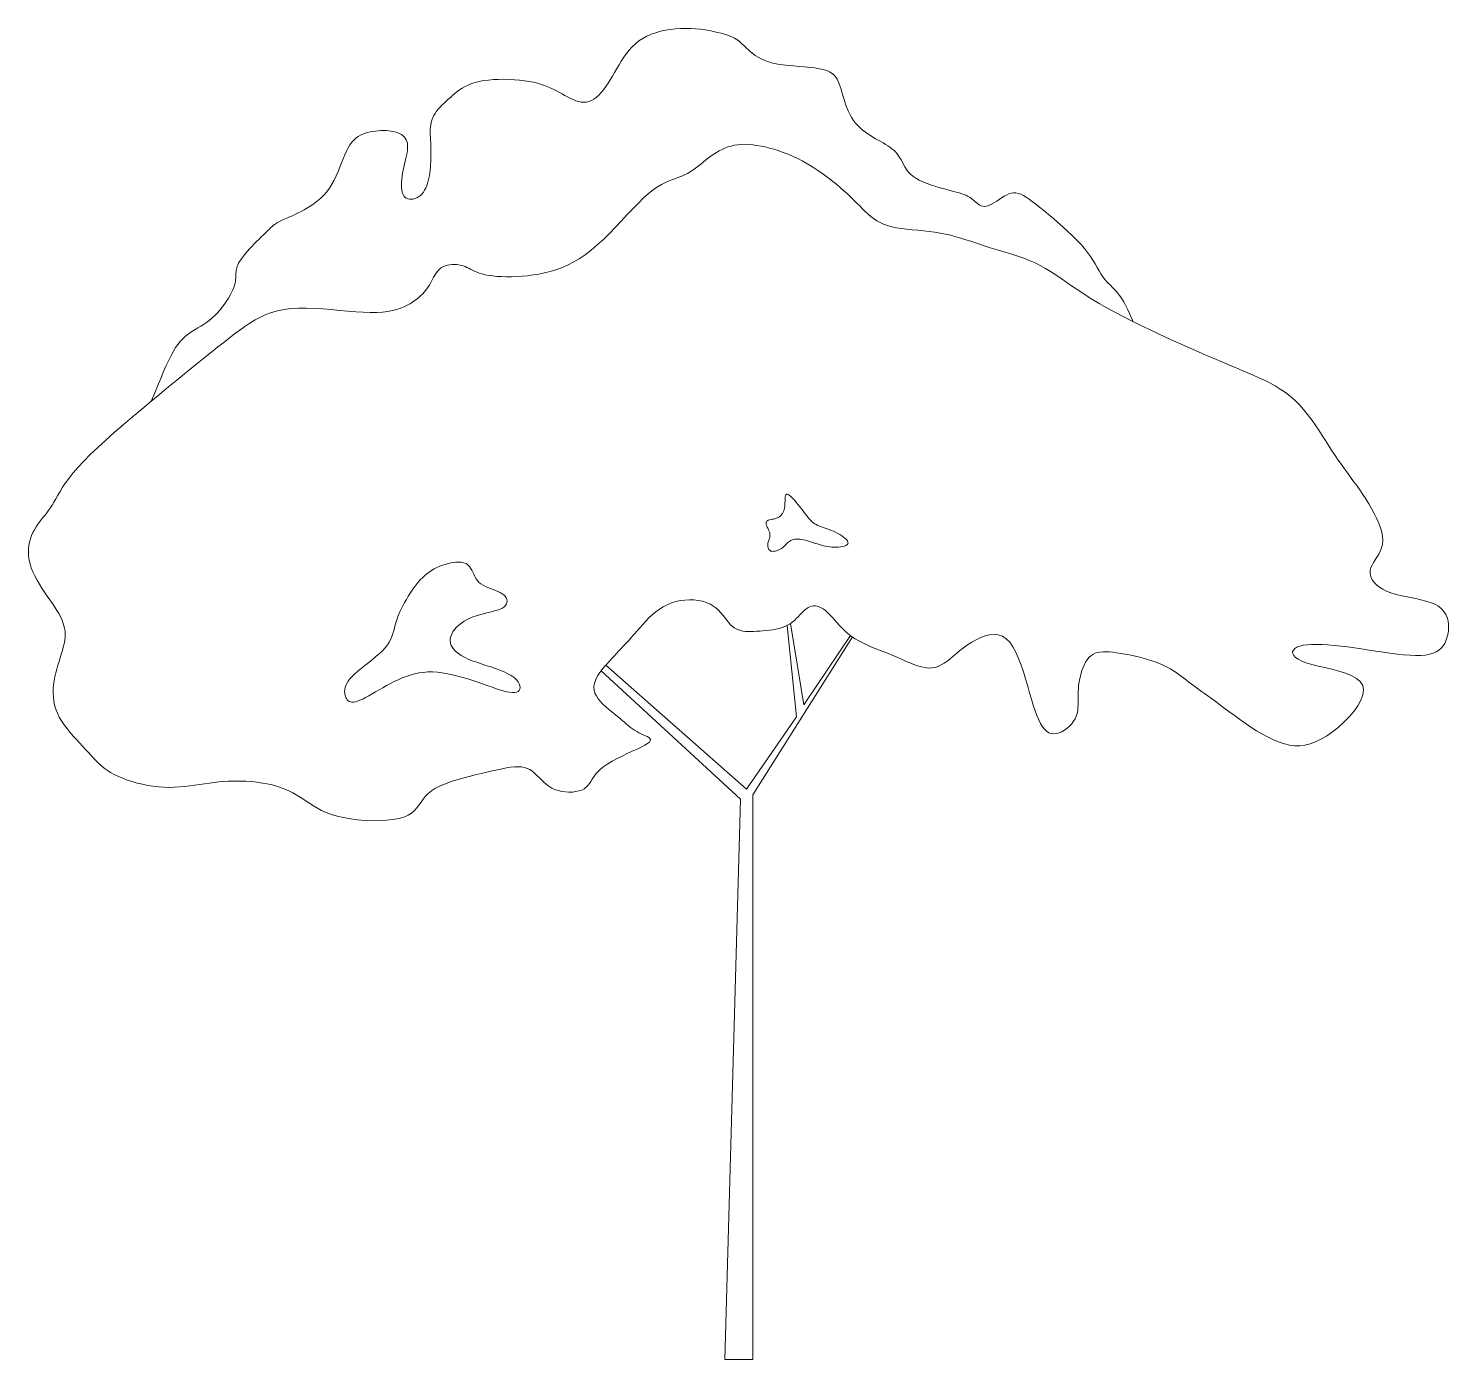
# Model space of a CAD drawing. Header units: metres. Extents: x -2400 to 2401, y 1 to 4503.
import ezdxf

# ---------------------------------------------------------------- set-up
doc = ezdxf.new("R2010")
doc.units = ezdxf.units.M
doc.layers.add('A-DETL-GENF', color=92, linetype='Continuous', lineweight=18)

# ---------------------------------------------------------------- blocks, each defined once
blk = doc.blocks.new('90 boom_aanzicht - 2_ Boom-3645213-00_0 Basismaterialen')
at = {"layer": 'A-DETL-GENF'}
for p, q in [((-336.6, 4461.1), (-323.5, 4469.5)), ((-323.5, 4469.5), (-309.5, 4477)), ((-309.5, 4477), (-294.7, 4483.4)), ((-294.7, 4483.4), (-279.1, 4488.9)), ((-279.1, 4488.9), (-263, 4493.5)), ((-263, 4493.5), (-246.4, 4497.1)), ((-246.4, 4497.1), (-229.5, 4499.9)), ((-229.5, 4499.9), (-212.4, 4501.9)), ((-212.4, 4501.9), (-195.3, 4503)), ((-195.3, 4503), (-178.2, 4503.4)), ((-178.2, 4503.4), (-161.3, 4503)), ((-161.3, 4503), (-144.7, 4502)), ((-144.7, 4502), (-128.6, 4500.4)), ((-128.6, 4500.4), (-113, 4498.3)), ((-113, 4498.3), (-98.1, 4495.9)), ((-98.1, 4495.9), (-83.9, 4493.1)), ((-83.9, 4493.1), (-70.5, 4490)), ((-70.5, 4490), (-58.2, 4486.8)), ((-58.2, 4486.8), (-46.9, 4483.5)), ((-46.9, 4483.5), (-36.9, 4480.2)), ((-36.9, 4480.2), (-28.1, 4476.9)), ((-28.1, 4476.9), (-20.4, 4473.7)), ((-20.4, 4473.7), (-13.7, 4470.5)), ((-13.7, 4470.5), (-7.8, 4467.1)), ((-7.8, 4467.1), (-2.4, 4463.6)), ((-387.7, 4405.7), (-378.9, 4418.1)), ((-378.9, 4418.1), (-369.6, 4429.9)), ((-369.6, 4429.9), (-359.5, 4441.1)), ((-359.5, 4441.1), (-348.5, 4451.6)), ((-348.5, 4451.6), (-336.6, 4461.1)), ((-2.4, 4463.6), (2.5, 4459.9)), ((2.5, 4459.9), (7.3, 4456)), ((7.3, 4456), (11.9, 4451.7)), ((11.9, 4451.7), (16.7, 4447)), ((16.7, 4447), (21.8, 4442)), ((21.8, 4442), (27.4, 4436.4)), ((27.4, 4436.4), (33.6, 4430.5)), ((33.6, 4430.5), (40.5, 4424.4)), ((40.5, 4424.4), (48.2, 4418.1)), ((48.2, 4418.1), (56.7, 4411.9)), ((-411.2, 4367.2), (-403.7, 4380.1)), ((-403.7, 4380.1), (-395.9, 4393)), ((-395.9, 4393), (-387.7, 4405.7)), ((56.7, 4411.9), (66.3, 4405.9)), ((66.3, 4405.9), (77, 4400.2)), ((77, 4400.2), (88.9, 4394.8)), ((88.9, 4394.8), (102.1, 4390.1)), ((102.1, 4390.1), (116.7, 4386)), ((116.7, 4386), (132.8, 4382.7)), ((132.8, 4382.7), (150, 4380.1)), ((150, 4380.1), (168, 4377.9)), ((168, 4377.9), (186.5, 4376.2)), ((186.5, 4376.2), (205, 4374.6)), ((205, 4374.6), (223.3, 4373)), ((223.3, 4373), (241, 4371.4)), ((241, 4371.4), (257.7, 4369.5)), ((257.7, 4369.5), (273, 4367.1)), ((-890.2, 4320.5), (-876.5, 4323.9)), ((-876.5, 4323.9), (-861.5, 4326.7)), ((-861.5, 4326.7), (-845.4, 4328.7)), ((-845.4, 4328.7), (-828.4, 4330.1)), ((-828.4, 4330.1), (-810.8, 4330.9)), ((-810.8, 4330.9), (-792.9, 4331.1)), ((-792.9, 4331.1), (-774.9, 4330.7)), ((-774.9, 4330.7), (-757, 4329.8)), ((-757, 4329.8), (-739.7, 4328.3)), ((-739.7, 4328.3), (-723, 4326.4)), ((-723, 4326.4), (-707.2, 4323.9)), ((-707.2, 4323.9), (-692.7, 4321)), ((-692.7, 4321), (-679.2, 4317.8)), ((-440.9, 4317.6), (-433.4, 4329.4)), ((-433.4, 4329.4), (-426, 4341.7)), ((-426, 4341.7), (-418.6, 4354.3)), ((-418.6, 4354.3), (-411.2, 4367.2)), ((273, 4367.1), (286.7, 4364.2)), ((286.7, 4364.2), (298.4, 4360.5)), ((298.4, 4360.5), (308.3, 4356.2)), ((308.3, 4356.2), (316.5, 4351.1)), ((316.5, 4351.1), (323.4, 4345.4)), ((323.4, 4345.4), (329, 4338.9)), ((329, 4338.9), (333.7, 4331.9)), ((333.7, 4331.9), (337.6, 4324.1)), ((337.6, 4324.1), (340.9, 4315.8)), ((-973.5, 4270), (-966.1, 4276.6)), ((-966.1, 4276.6), (-958.5, 4283)), ((-958.5, 4283), (-950.7, 4289.4)), ((-950.7, 4289.4), (-942.5, 4295.5)), ((-942.5, 4295.5), (-933.7, 4301.3)), ((-933.7, 4301.3), (-924.2, 4306.8)), ((-924.2, 4306.8), (-913.9, 4311.9)), ((-913.9, 4311.9), (-902.6, 4316.5)), ((-902.6, 4316.5), (-890.2, 4320.5)), ((-679.2, 4317.8), (-666.7, 4314.1)), ((-666.7, 4314.1), (-655.1, 4310.1)), ((-655.1, 4310.1), (-644.2, 4305.8)), ((-644.2, 4305.8), (-633.9, 4301.3)), ((-633.9, 4301.3), (-624, 4296.6)), ((-624, 4296.6), (-614.5, 4291.7)), ((-614.5, 4291.7), (-605.2, 4286.7)), ((-605.2, 4286.7), (-596, 4281.6)), ((-596, 4281.6), (-586.7, 4276.5)), ((-586.7, 4276.5), (-577.5, 4271.5)), ((-480.1, 4270.3), (-472, 4277.8)), ((-472, 4277.8), (-464, 4286.4)), ((-464, 4286.4), (-456.2, 4296)), ((-456.2, 4296), (-448.5, 4306.4)), ((-448.5, 4306.4), (-440.9, 4317.6)), ((340.9, 4315.8), (343.9, 4306.9)), ((343.9, 4306.9), (346.8, 4297.3)), ((346.8, 4297.3), (349.7, 4287.2)), ((349.7, 4287.2), (352.8, 4276.7)), ((352.8, 4276.7), (356, 4265.8)), ((-1020.4, 4223), (-1014.8, 4230)), ((-1014.8, 4230), (-1008.6, 4236.8)), ((-1008.6, 4236.8), (-1002.1, 4243.6)), ((-1002.1, 4243.6), (-995.2, 4250.3)), ((-995.2, 4250.3), (-988.1, 4256.9)), ((-988.1, 4256.9), (-980.8, 4263.5)), ((-980.8, 4263.5), (-973.5, 4270)), ((-577.5, 4271.5), (-568.2, 4266.8)), ((-568.2, 4266.8), (-559, 4262.6)), ((-559, 4262.6), (-549.8, 4258.9)), ((-549.8, 4258.9), (-540.7, 4256.1)), ((-540.7, 4256.1), (-531.6, 4254.2)), ((-531.6, 4254.2), (-522.7, 4253.3)), ((-522.7, 4253.3), (-513.8, 4253.8)), ((-513.8, 4253.8), (-505.2, 4255.7)), ((-505.2, 4255.7), (-496.6, 4259.1)), ((-496.6, 4259.1), (-488.3, 4264)), ((-488.3, 4264), (-480.1, 4270.3)), ((356, 4265.8), (359.5, 4254.8)), ((359.5, 4254.8), (363.3, 4243.7)), ((363.3, 4243.7), (367.5, 4232.6)), ((367.5, 4232.6), (372.1, 4221.8)), ((-1041.1, 4169.3), (-1040.1, 4177.5)), ((-1040.1, 4177.5), (-1038.6, 4185.6)), ((-1038.6, 4185.6), (-1036.4, 4193.4)), ((-1036.4, 4193.4), (-1033.5, 4201.1)), ((-1033.5, 4201.1), (-1029.9, 4208.6)), ((-1029.9, 4208.6), (-1025.5, 4215.9)), ((-1025.5, 4215.9), (-1020.4, 4223)), ((372.1, 4221.8), (377.2, 4211.2)), ((377.2, 4211.2), (382.9, 4201.1)), ((382.9, 4201.1), (389.1, 4191.6)), ((389.1, 4191.6), (396, 4182.7)), ((396, 4182.7), (403.4, 4174.5)), ((-1300.2, 4125.6), (-1293, 4132)), ((-1293, 4132), (-1285.6, 4137.4)), ((-1285.6, 4137.4), (-1277.9, 4141.9)), ((-1277.9, 4141.9), (-1269.9, 4145.7)), ((-1269.9, 4145.7), (-1261.7, 4148.8)), ((-1261.7, 4148.8), (-1253.2, 4151.3)), ((-1253.2, 4151.3), (-1244.5, 4153.4)), ((-1244.5, 4153.4), (-1235.6, 4155)), ((-1235.6, 4155), (-1226.6, 4156.3)), ((-1226.6, 4156.3), (-1217.5, 4157.2)), ((-1217.5, 4157.2), (-1208.4, 4157.7)), ((-1208.4, 4157.7), (-1199.4, 4157.9)), ((-1199.4, 4157.9), (-1190.6, 4157.6)), ((-1190.6, 4157.6), (-1182, 4157)), ((-1182, 4157), (-1173.8, 4156)), ((-1173.8, 4156), (-1165.9, 4154.5)), ((-1165.9, 4154.5), (-1158.5, 4152.7)), ((-1158.5, 4152.7), (-1151.6, 4150.4)), ((-1151.6, 4150.4), (-1145.2, 4147.7)), ((-1145.2, 4147.7), (-1139.5, 4144.6)), ((-1139.5, 4144.6), (-1134.4, 4140.9)), ((-1134.4, 4140.9), (-1129.9, 4136.8)), ((-1129.9, 4136.8), (-1126.1, 4132.1)), ((-1126.1, 4132.1), (-1123, 4126.9)), ((-1041.7, 4152.4), (-1041.6, 4160.9)), ((-1041.6, 4143.8), (-1041.7, 4152.4)), ((-1041.6, 4160.9), (-1041.1, 4169.3)), ((-1041.2, 4135), (-1041.6, 4143.8)), ((-1040.8, 4126.2), (-1041.2, 4135)), ((403.4, 4174.5), (411.3, 4166.8)), ((411.3, 4166.8), (419.6, 4159.7)), ((419.6, 4159.7), (428.2, 4153.1)), ((428.2, 4153.1), (437, 4146.9)), ((437, 4146.9), (445.9, 4141.1)), ((445.9, 4141.1), (454.8, 4135.6)), ((454.8, 4135.6), (463.7, 4130.4)), ((463.7, 4130.4), (472.4, 4125.4)), ((-1330.9, 4075.7), (-1325.4, 4088.2)), ((-1325.4, 4088.2), (-1319.6, 4099.5)), ((-1319.6, 4099.5), (-1313.5, 4109.4)), ((-1313.5, 4109.4), (-1307, 4118.1)), ((-1307, 4118.1), (-1300.2, 4125.6)), ((-1123, 4126.9), (-1120.6, 4121.1)), ((-1120.1, 4082.9), (-1121.8, 4073.7)), ((-1120.6, 4121.1), (-1119, 4114.7)), ((-1118.9, 4091.7), (-1120.1, 4082.9)), ((-1119, 4114.7), (-1118.2, 4107.6)), ((-1118.2, 4100), (-1118.9, 4091.7)), ((-1118.2, 4107.6), (-1118.2, 4100)), ((-1040.4, 4117.2), (-1040.8, 4126.2)), ((-1040, 4108.1), (-1040.4, 4117.2)), ((-1039.7, 4099), (-1040, 4108.1)), ((-1039.6, 4089.8), (-1039.7, 4099)), ((-1039.5, 4080.6), (-1039.6, 4089.8)), ((-83.3, 4078.2), (-74.2, 4084)), ((-74.2, 4084), (-64.9, 4089.4)), ((-64.9, 4089.4), (-55.3, 4094.3)), ((-55.3, 4094.3), (-45.5, 4098.7)), ((-45.5, 4098.7), (-35.3, 4102.5)), ((-35.3, 4102.5), (-24.7, 4105.6)), ((-24.7, 4105.6), (-13.7, 4108.1)), ((-13.7, 4108.1), (-2.2, 4109.9)), ((-2.2, 4109.9), (9.8, 4111)), ((9.8, 4111), (22.4, 4111.3)), ((22.4, 4111.3), (35.4, 4110.8)), ((35.4, 4110.8), (48.8, 4109.7)), ((48.8, 4109.7), (62.6, 4107.8)), ((62.6, 4107.8), (76.7, 4105.4)), ((76.7, 4105.4), (90.9, 4102.4)), ((90.9, 4102.4), (105.2, 4098.8)), ((105.2, 4098.8), (119.5, 4094.8)), ((119.5, 4094.8), (133.8, 4090.3)), ((133.8, 4090.3), (147.9, 4085.3)), ((147.9, 4085.3), (161.8, 4080)), ((472.4, 4125.4), (480.9, 4120.5)), ((480.9, 4120.5), (489.1, 4115.8)), ((489.1, 4115.8), (497, 4111.1)), ((497, 4111.1), (504.5, 4106.3)), ((504.5, 4106.3), (511.7, 4101.4)), ((511.7, 4101.4), (518.5, 4096.3)), ((518.5, 4096.3), (524.9, 4091)), ((524.9, 4091), (530.9, 4085.4)), ((530.9, 4085.4), (536.4, 4079.3)), ((-1353.3, 4019.1), (-1347.4, 4033.8)), ((-1347.4, 4033.8), (-1341.8, 4048.3)), ((-1341.8, 4048.3), (-1336.3, 4062.3)), ((-1336.3, 4062.3), (-1330.9, 4075.7)), ((-1131, 4034), (-1133.2, 4023.7)), ((-1128.6, 4044.2), (-1131, 4034)), ((-1126.2, 4054.3), (-1128.6, 4044.2)), ((-1123.9, 4064.1), (-1126.2, 4054.3)), ((-1121.8, 4073.7), (-1123.9, 4064.1)), ((-1042.4, 4024.4), (-1041.5, 4033.8)), ((-1041.5, 4033.8), (-1040.8, 4043.2)), ((-1040.8, 4043.2), (-1040.2, 4052.6)), ((-1040.2, 4052.6), (-1039.8, 4062)), ((-1039.8, 4062), (-1039.6, 4071.3)), ((-1039.6, 4071.3), (-1039.5, 4080.6)), ((-145, 4030.4), (-136.2, 4037.2)), ((-136.2, 4037.2), (-127.4, 4044.2)), ((-127.4, 4044.2), (-118.7, 4051.3)), ((-118.7, 4051.3), (-109.9, 4058.3)), ((-109.9, 4058.3), (-101.2, 4065.2)), ((-101.2, 4065.2), (-92.3, 4071.9)), ((-92.3, 4071.9), (-83.3, 4078.2)), ((161.8, 4080), (175.5, 4074.3)), ((175.5, 4074.3), (189.1, 4068.3)), ((189.1, 4068.3), (202.5, 4061.8)), ((202.5, 4061.8), (215.8, 4054.9)), ((215.8, 4054.9), (229, 4047.6)), ((229, 4047.6), (242.1, 4039.9)), ((242.1, 4039.9), (255.1, 4031.8)), ((536.4, 4079.3), (541.3, 4072.8)), ((541.3, 4072.8), (545.8, 4065.8)), ((545.8, 4065.8), (550, 4058.4)), ((550, 4058.4), (554.1, 4050.7)), ((554.1, 4050.7), (558.3, 4042.7)), ((558.3, 4042.7), (562.9, 4034.6)), ((562.9, 4034.6), (568.1, 4026.6)), ((-1374, 3976.1), (-1366.5, 3990)), ((-1366.5, 3990), (-1359.6, 4004.4)), ((-1359.6, 4004.4), (-1353.3, 4019.1)), ((-1138.1, 3993.3), (-1138.9, 3983.6)), ((-1136.9, 4003.3), (-1138.1, 3993.3)), ((-1135.3, 4013.5), (-1136.9, 4003.3)), ((-1133.2, 4023.7), (-1135.3, 4013.5)), ((-1050.9, 3978.9), (-1048.6, 3987.6)), ((-1048.6, 3987.6), (-1046.6, 3996.5)), ((-1046.6, 3996.5), (-1044.9, 4005.7)), ((-1044.9, 4005.7), (-1043.5, 4015)), ((-1043.5, 4015), (-1042.4, 4024.4)), ((-246.6, 3982.6), (-234.5, 3987.9)), ((-234.5, 3987.9), (-222.9, 3992.4)), ((-222.9, 3992.4), (-212, 3996.2)), ((-212, 3996.2), (-201.5, 3999.8)), ((-201.5, 3999.8), (-191.5, 4003.5)), ((-191.5, 4003.5), (-181.8, 4007.6)), ((-181.8, 4007.6), (-172.3, 4012.4)), ((-172.3, 4012.4), (-163.1, 4017.9)), ((-163.1, 4017.9), (-154, 4023.9)), ((-154, 4023.9), (-145, 4030.4)), ((255.1, 4031.8), (268, 4023.3)), ((268, 4023.3), (281, 4014.3)), ((281, 4014.3), (293.9, 4005)), ((293.9, 4005), (306.8, 3995.2)), ((306.8, 3995.2), (319.6, 3985.2)), ((319.6, 3985.2), (332.2, 3974.9)), ((568.1, 4026.6), (574.1, 4018.6)), ((574.1, 4018.6), (581.2, 4010.9)), ((581.2, 4010.9), (589.5, 4003.4)), ((589.5, 4003.4), (599.4, 3996.4)), ((599.4, 3996.4), (610.8, 3989.9)), ((610.8, 3989.9), (623.7, 3983.9)), ((-1412.2, 3929.2), (-1401.6, 3939.5)), ((-1401.6, 3939.5), (-1391.6, 3950.8)), ((-1391.6, 3950.8), (-1382.4, 3963)), ((-1382.4, 3963), (-1374, 3976.1)), ((-1138.9, 3983.6), (-1139.2, 3974.3)), ((-1139.2, 3974.3), (-1138.9, 3965.6)), ((-1138.9, 3965.6), (-1138.1, 3957.4)), ((-1138.1, 3957.4), (-1136.6, 3949.9)), ((-1136.6, 3949.9), (-1134.4, 3943.3)), ((-1134.4, 3943.3), (-1131.4, 3937.6)), ((-1131.4, 3937.6), (-1127.7, 3933)), ((-1081, 3933.8), (-1075.1, 3938.1)), ((-1075.1, 3938.1), (-1069.7, 3943.2)), ((-1069.7, 3943.2), (-1064.9, 3949.1)), ((-1064.9, 3949.1), (-1060.7, 3955.7)), ((-1060.7, 3955.7), (-1056.9, 3962.9)), ((-1056.9, 3962.9), (-1053.7, 3970.7)), ((-1053.7, 3970.7), (-1050.9, 3978.9)), ((-320.4, 3929.8), (-303.7, 3944.9)), ((-303.7, 3944.9), (-288, 3957.4)), ((-288, 3957.4), (-273.3, 3967.7)), ((-273.3, 3967.7), (-259.6, 3975.9)), ((-259.6, 3975.9), (-246.6, 3982.6)), ((332.2, 3974.9), (344.5, 3964.5)), ((344.5, 3964.5), (356.6, 3954.1)), ((356.6, 3954.1), (368.3, 3943.6)), ((368.3, 3943.6), (379.6, 3933.1)), ((623.7, 3983.9), (637.5, 3978.4)), ((637.5, 3978.4), (652.1, 3973.3)), ((652.1, 3973.3), (667.1, 3968.6)), ((667.1, 3968.6), (682.1, 3964.3)), ((682.1, 3964.3), (696.9, 3960.3)), ((696.9, 3960.3), (710.9, 3956.6)), ((710.9, 3956.6), (724.1, 3953.2)), ((724.1, 3953.2), (735.9, 3950)), ((735.9, 3950), (746.2, 3947.1)), ((746.2, 3947.1), (755, 3944.2)), ((755, 3944.2), (762.5, 3941.5)), ((762.5, 3941.5), (768.9, 3938.9)), ((768.9, 3938.9), (774.5, 3936.3)), ((897.8, 3935.4), (906, 3939.8)), ((906, 3939.8), (914.2, 3943.5)), ((914.2, 3943.5), (922.2, 3946)), ((922.2, 3946), (930.2, 3947.1)), ((930.2, 3947.1), (938.1, 3946.9)), ((938.1, 3946.9), (946.1, 3945.3)), ((946.1, 3945.3), (954.4, 3942.4)), ((954.4, 3942.4), (963.2, 3938.2)), ((963.2, 3938.2), (972.5, 3932.8)), ((-1478.4, 3884.1), (-1467.9, 3889.8)), ((-1467.9, 3889.8), (-1457, 3896.1)), ((-1457, 3896.1), (-1445.8, 3903.2)), ((-1445.8, 3903.2), (-1434.5, 3911.1)), ((-1434.5, 3911.1), (-1423.3, 3919.7)), ((-1423.3, 3919.7), (-1412.2, 3929.2)), ((-1127.7, 3933), (-1123.3, 3929.4)), ((-1123.3, 3929.4), (-1118.1, 3927)), ((-1118.1, 3927), (-1112.4, 3925.7)), ((-1112.4, 3925.7), (-1106.3, 3925.4)), ((-1106.3, 3925.4), (-1100, 3926.1)), ((-1100, 3926.1), (-1093.6, 3927.7)), ((-1093.6, 3927.7), (-1087.2, 3930.3)), ((-1087.2, 3930.3), (-1081, 3933.8)), ((-375.7, 3873.4), (-356.5, 3893.5)), ((-356.5, 3893.5), (-338, 3912.5)), ((-338, 3912.5), (-320.4, 3929.8)), ((379.6, 3933.1), (390.4, 3922.8)), ((390.4, 3922.8), (400.6, 3912.7)), ((400.6, 3912.7), (410.4, 3902.9)), ((410.4, 3902.9), (419.7, 3893.4)), ((419.7, 3893.4), (428.8, 3884.3)), ((774.5, 3936.3), (779.2, 3933.7)), ((779.2, 3933.7), (783.5, 3931)), ((783.5, 3931), (787.3, 3928.2)), ((787.3, 3928.2), (791, 3925.2)), ((791, 3925.2), (794.6, 3922.1)), ((794.6, 3922.1), (798.4, 3918.7)), ((798.4, 3918.7), (802.3, 3915.2)), ((802.3, 3915.2), (806.5, 3911.8)), ((806.5, 3911.8), (810.9, 3908.7)), ((810.9, 3908.7), (815.6, 3905.9)), ((815.6, 3905.9), (820.6, 3903.7)), ((820.6, 3903.7), (825.9, 3902.1)), ((825.9, 3902.1), (831.6, 3901.4)), ((831.6, 3901.4), (837.6, 3901.8)), ((837.6, 3901.8), (844.1, 3903.3)), ((844.1, 3903.3), (850.9, 3906.1)), ((850.9, 3906.1), (858.2, 3909.9)), ((858.2, 3909.9), (865.7, 3914.5)), ((865.7, 3914.5), (873.5, 3919.6)), ((873.5, 3919.6), (881.5, 3925)), ((881.5, 3925), (889.6, 3930.3)), ((889.6, 3930.3), (897.8, 3935.4)), ((972.5, 3932.8), (982.5, 3926)), ((982.5, 3926), (993.3, 3918.1)), ((993.3, 3918.1), (1005.2, 3908.9)), ((1005.2, 3908.9), (1018.2, 3898.5)), ((1018.2, 3898.5), (1032.4, 3887)), ((-1568.2, 3839.8), (-1564, 3842.9)), ((-1564, 3842.9), (-1560, 3845.6)), ((-1560, 3845.6), (-1555.9, 3848.1)), ((-1555.9, 3848.1), (-1551.7, 3850.4)), ((-1551.7, 3850.4), (-1547.3, 3852.6)), ((-1547.3, 3852.6), (-1542.6, 3854.8)), ((-1542.6, 3854.8), (-1537.6, 3857)), ((-1537.6, 3857), (-1532.2, 3859.2)), ((-1532.2, 3859.2), (-1526.3, 3861.7)), ((-1526.3, 3861.7), (-1520, 3864.4)), ((-1520, 3864.4), (-1513, 3867.4)), ((-1513, 3867.4), (-1505.5, 3870.8)), ((-1505.5, 3870.8), (-1497.2, 3874.7)), ((-1497.2, 3874.7), (-1488.2, 3879.1)), ((-1488.2, 3879.1), (-1478.4, 3884.1)), ((-415.6, 3831.2), (-395.4, 3852.4)), ((-395.4, 3852.4), (-375.7, 3873.4)), ((428.8, 3884.3), (438, 3875.6)), ((438, 3875.6), (447.3, 3867.5)), ((447.3, 3867.5), (457, 3859.9)), ((457, 3859.9), (467.4, 3852.9)), ((467.4, 3852.9), (478.6, 3846.6)), ((478.6, 3846.6), (490.7, 3841.1)), ((490.7, 3841.1), (504.1, 3836.3)), ((1032.4, 3887), (1047.6, 3874.5)), ((1047.6, 3874.5), (1063.5, 3861.2)), ((1063.5, 3861.2), (1079.8, 3847.2)), ((1079.8, 3847.2), (1096.2, 3832.7)), ((-1620.7, 3790.6), (-1613, 3798.3)), ((-1613, 3798.3), (-1605.6, 3805.5)), ((-1605.6, 3805.5), (-1598.8, 3812.2)), ((-1598.8, 3812.2), (-1592.5, 3818.2)), ((-1592.5, 3818.2), (-1586.9, 3823.6)), ((-1586.9, 3823.6), (-1581.7, 3828.4)), ((-1581.7, 3828.4), (-1576.9, 3832.6)), ((-1576.9, 3832.6), (-1572.4, 3836.4)), ((-1572.4, 3836.4), (-1568.2, 3839.8)), ((-456.7, 3789.9), (-436, 3810.2)), ((-436, 3810.2), (-415.6, 3831.2)), ((504.1, 3836.3), (518.8, 3832.4)), ((518.8, 3832.4), (534.7, 3829.2)), ((534.7, 3829.2), (551.6, 3826.6)), ((551.6, 3826.6), (569.4, 3824.4)), ((569.4, 3824.4), (587.7, 3822.4)), ((587.7, 3822.4), (606.5, 3820.5)), ((606.5, 3820.5), (625.6, 3818.6)), ((625.6, 3818.6), (644.7, 3816.5)), ((644.7, 3816.5), (663.6, 3814.1)), ((663.6, 3814.1), (682.2, 3811.2)), ((682.2, 3811.2), (700.3, 3807.6)), ((700.3, 3807.6), (717.9, 3803.5)), ((717.9, 3803.5), (735.1, 3798.9)), ((735.1, 3798.9), (752, 3794)), ((752, 3794), (768.6, 3788.8)), ((1096.2, 3832.7), (1112.4, 3817.9)), ((1112.4, 3817.9), (1128.1, 3803)), ((1128.1, 3803), (1143.1, 3788.1)), ((-1666.4, 3741.8), (-1659.6, 3749.7)), ((-1659.6, 3749.7), (-1652.3, 3757.8)), ((-1652.3, 3757.8), (-1644.6, 3766)), ((-1644.6, 3766), (-1636.7, 3774.3)), ((-1636.7, 3774.3), (-1628.7, 3782.6)), ((-1628.7, 3782.6), (-1620.7, 3790.6)), ((-518.4, 3737.8), (-498, 3753.2)), ((-498, 3753.2), (-477.4, 3770.8)), ((-477.4, 3770.8), (-456.7, 3789.9)), ((768.6, 3788.8), (785.1, 3783.4)), ((785.1, 3783.4), (801.4, 3777.9)), ((801.4, 3777.9), (817.7, 3772.4)), ((817.7, 3772.4), (834, 3767)), ((834, 3767), (850.4, 3761.7)), ((850.4, 3761.7), (866.9, 3756.7)), ((866.9, 3756.7), (883.6, 3751.8)), ((883.6, 3751.8), (900.4, 3746.9)), ((900.4, 3746.9), (917.3, 3741.9)), ((1143.1, 3788.1), (1156.9, 3773.4)), ((1156.9, 3773.4), (1169.4, 3759)), ((1169.4, 3759), (1180.3, 3745.1)), ((1180.3, 3745.1), (1189.7, 3731.8)), ((-1695.9, 3694), (-1694.2, 3699)), ((-1694.2, 3699), (-1692.1, 3704.1)), ((-1692.1, 3704.1), (-1689.5, 3709.4)), ((-1689.5, 3709.4), (-1686.3, 3715.1)), ((-1686.3, 3715.1), (-1682.4, 3721.1)), ((-1682.4, 3721.1), (-1677.8, 3727.5)), ((-1677.8, 3727.5), (-1672.5, 3734.4)), ((-1672.5, 3734.4), (-1666.4, 3741.8)), ((-1003.5, 3694.6), (-997.2, 3698)), ((-997.2, 3698), (-990.4, 3700.6)), ((-990.4, 3700.6), (-983.2, 3702.6)), ((-983.2, 3702.6), (-975.7, 3704)), ((-975.7, 3704), (-968, 3704.7)), ((-968, 3704.7), (-960.3, 3704.8)), ((-960.3, 3704.8), (-952.5, 3704.3)), ((-952.5, 3704.3), (-944.9, 3703.4)), ((-944.9, 3703.4), (-937.6, 3701.9)), ((-937.6, 3701.9), (-930.6, 3700)), ((-930.6, 3700), (-924.1, 3697.6)), ((-924.1, 3697.6), (-917.8, 3694.9)), ((-598, 3694), (-578.4, 3702.5)), ((-578.4, 3702.5), (-558.6, 3712.5)), ((-558.6, 3712.5), (-538.6, 3724.2)), ((-538.6, 3724.2), (-518.4, 3737.8)), ((917.3, 3741.9), (934.4, 3736.6)), ((934.4, 3736.6), (951.5, 3731)), ((951.5, 3731), (968.6, 3724.7)), ((968.6, 3724.7), (985.9, 3717.8)), ((985.9, 3717.8), (1003.1, 3710.1)), ((1003.1, 3710.1), (1020.4, 3701.5)), ((1020.4, 3701.5), (1037.7, 3691.8)), ((1189.7, 3731.8), (1198.1, 3719)), ((1198.1, 3719), (1205.5, 3706.8)), ((1205.5, 3706.8), (1212.4, 3695)), ((-1700.6, 3648.4), (-1699.8, 3654.3)), ((-1699.8, 3654.3), (-1699.3, 3659.9)), ((-1699.3, 3659.9), (-1699.1, 3665.2)), ((-1699.1, 3665.2), (-1698.9, 3670.3)), ((-1698.9, 3670.3), (-1698.8, 3675.1)), ((-1698.8, 3675.1), (-1698.4, 3679.8)), ((-1698.4, 3679.8), (-1697.9, 3684.5)), ((-1697.9, 3684.5), (-1697.1, 3689.3)), ((-1697.1, 3689.3), (-1695.9, 3694)), ((-1037.6, 3648.5), (-1034.1, 3655.2)), ((-1034.1, 3655.2), (-1030.5, 3661.8)), ((-1030.5, 3661.8), (-1026.8, 3668.3)), ((-1026.8, 3668.3), (-1022.9, 3674.5)), ((-1022.9, 3674.5), (-1018.7, 3680.3)), ((-1018.7, 3680.3), (-1014.2, 3685.6)), ((-1014.2, 3685.6), (-1009.1, 3690.4)), ((-1009.1, 3690.4), (-1003.5, 3694.6)), ((-917.8, 3694.9), (-911.7, 3691.9)), ((-911.7, 3691.9), (-905.5, 3688.7)), ((-905.5, 3688.7), (-899, 3685.5)), ((-899, 3685.5), (-892.1, 3682.2)), ((-892.1, 3682.2), (-884.5, 3678.9)), ((-884.5, 3678.9), (-876.1, 3675.8)), ((-876.1, 3675.8), (-866.6, 3672.9)), ((-866.6, 3672.9), (-855.9, 3670.3)), ((-855.9, 3670.3), (-843.9, 3668.1)), ((-843.9, 3668.1), (-830.6, 3666.2)), ((-830.6, 3666.2), (-816.2, 3664.8)), ((-816.2, 3664.8), (-800.8, 3663.9)), ((-800.8, 3663.9), (-784.4, 3663.4)), ((-784.4, 3663.4), (-767.4, 3663.5)), ((-767.4, 3663.5), (-749.6, 3664.1)), ((-749.6, 3664.1), (-731.4, 3665.3)), ((-731.4, 3665.3), (-712.9, 3667)), ((-712.9, 3667), (-694, 3669.4)), ((-694, 3669.4), (-675.1, 3672.4)), ((-675.1, 3672.4), (-656, 3676.3)), ((-656, 3676.3), (-636.8, 3681.1)), ((-636.8, 3681.1), (-617.5, 3686.9)), ((-617.5, 3686.9), (-598, 3694)), ((1037.7, 3691.8), (1055.1, 3681.1)), ((1055.1, 3681.1), (1072.9, 3669.6)), ((1072.9, 3669.6), (1091.1, 3657.3)), ((1091.1, 3657.3), (1110, 3644.3)), ((1212.4, 3695), (1218.9, 3683.8)), ((1218.9, 3683.8), (1225.4, 3673.2)), ((1225.4, 3673.2), (1232.1, 3663)), ((1232.1, 3663), (1239.3, 3653.4)), ((1239.3, 3653.4), (1247.2, 3644.4)), ((-1724.2, 3590.7), (-1718.5, 3600.7)), ((-1718.5, 3600.7), (-1713.5, 3610.2)), ((-1713.5, 3610.2), (-1709.4, 3619.1)), ((-1709.4, 3619.1), (-1706.1, 3627.4)), ((-1706.1, 3627.4), (-1703.6, 3634.9)), ((-1703.6, 3634.9), (-1701.8, 3641.9)), ((-1701.8, 3641.9), (-1700.6, 3648.4)), ((-1073.1, 3599.5), (-1067.4, 3605.1)), ((-1067.4, 3605.1), (-1062.2, 3610.8)), ((-1062.2, 3610.8), (-1057.4, 3616.7)), ((-1057.4, 3616.7), (-1052.9, 3622.7)), ((-1052.9, 3622.7), (-1048.7, 3628.9)), ((-1048.7, 3628.9), (-1044.8, 3635.2)), ((-1044.8, 3635.2), (-1041.2, 3641.8)), ((-1041.2, 3641.8), (-1037.6, 3648.5)), ((1110, 3644.3), (1129.6, 3630.7)), ((1129.6, 3630.7), (1150.2, 3616.7)), ((1150.2, 3616.7), (1171.9, 3602.3)), ((1171.9, 3602.3), (1194.8, 3587.7)), ((1247.2, 3644.4), (1256.1, 3635.6)), ((1256.1, 3635.6), (1266.1, 3626)), ((1266.1, 3626), (1277.1, 3614.1)), ((1277.1, 3614.1), (1289.2, 3598.7)), ((-1753.3, 3550), (-1745.2, 3560)), ((-1745.2, 3560), (-1737.6, 3570.3)), ((-1737.6, 3570.3), (-1730.6, 3580.5)), ((-1730.6, 3580.5), (-1724.2, 3590.7)), ((-1557.8, 3548.7), (-1536, 3553.2)), ((-1536, 3553.2), (-1512.6, 3556.1)), ((-1512.6, 3556.1), (-1487.4, 3557.5)), ((-1487.4, 3557.5), (-1460.9, 3557.6)), ((-1460.9, 3557.6), (-1433.2, 3556.5)), ((-1433.2, 3556.5), (-1405, 3554.7)), ((-1405, 3554.7), (-1376.5, 3552.4)), ((-1169.6, 3549.4), (-1155.1, 3553.1)), ((-1155.1, 3553.1), (-1142.1, 3557.3)), ((-1142.1, 3557.3), (-1130.4, 3562)), ((-1130.4, 3562), (-1119.8, 3567.1)), ((-1119.8, 3567.1), (-1110.2, 3572.3)), ((-1110.2, 3572.3), (-1101.5, 3577.7)), ((-1101.5, 3577.7), (-1093.5, 3583.1)), ((-1093.5, 3583.1), (-1086.1, 3588.5)), ((-1086.1, 3588.5), (-1079.3, 3594)), ((-1079.3, 3594), (-1073.1, 3599.5)), ((1194.8, 3587.7), (1219.2, 3572.9)), ((1219.2, 3572.9), (1245, 3558.1)), ((1245, 3558.1), (1272.1, 3543.3)), ((1289.2, 3598.7), (1302.4, 3578.3)), ((1302.4, 3578.3), (1316.7, 3551.5)), ((-1808, 3502.1), (-1798.4, 3508.5)), ((-1798.4, 3508.5), (-1789, 3515.3)), ((-1789, 3515.3), (-1779.7, 3522.9)), ((-1779.7, 3522.9), (-1770.6, 3531.3)), ((-1770.6, 3531.3), (-1761.8, 3540.4)), ((-1761.8, 3540.4), (-1753.3, 3550)), ((-1668.4, 3495.4), (-1651.2, 3506.9)), ((-1651.2, 3506.9), (-1633.8, 3517.5)), ((-1633.8, 3517.5), (-1616, 3527.1)), ((-1616, 3527.1), (-1597.6, 3535.6)), ((-1597.6, 3535.6), (-1578.2, 3542.8)), ((-1578.2, 3542.8), (-1557.8, 3548.7)), ((-1376.5, 3552.4), (-1348.2, 3549.8)), ((-1348.2, 3549.8), (-1320.4, 3547.3)), ((-1320.4, 3547.3), (-1293.6, 3545.1)), ((-1293.6, 3545.1), (-1268.2, 3543.4)), ((-1268.2, 3543.4), (-1244.5, 3542.6)), ((-1244.5, 3542.6), (-1222.9, 3542.9)), ((-1222.9, 3542.9), (-1203.3, 3544.2)), ((-1203.3, 3544.2), (-1185.6, 3546.4)), ((-1185.6, 3546.4), (-1169.6, 3549.4)), ((1272.1, 3543.3), (1300.1, 3528.5)), ((1300.1, 3528.5), (1328.8, 3514)), ((1316.7, 3551.5), (1332.2, 3516.9)), ((1328.8, 3514), (1357.8, 3499.8)), ((1332.2, 3516.9), (1334.4, 3511.3)), ((-1879.8, 3452.6), (-1871.8, 3460.1)), ((-1871.8, 3460.1), (-1863.5, 3467)), ((-1863.5, 3467), (-1854.7, 3473.3)), ((-1854.7, 3473.3), (-1845.7, 3479.2)), ((-1845.7, 3479.2), (-1836.5, 3484.9)), ((-1836.5, 3484.9), (-1827, 3490.5)), ((-1827, 3490.5), (-1817.5, 3496.2)), ((-1817.5, 3496.2), (-1808, 3502.1)), ((-1721.4, 3456), (-1703.3, 3469.8)), ((-1703.3, 3469.8), (-1685.7, 3483)), ((-1685.7, 3483), (-1668.4, 3495.4)), ((1357.8, 3499.8), (1386.8, 3485.9)), ((1386.8, 3485.9), (1415.6, 3472.4)), ((1415.6, 3472.4), (1443.8, 3459.4)), ((1443.8, 3459.4), (1471, 3447.1)), ((-1917.9, 3397.3), (-1910.2, 3411.4)), ((-1910.2, 3411.4), (-1902.6, 3423.7)), ((-1902.6, 3423.7), (-1895.1, 3434.6)), ((-1895.1, 3434.6), (-1887.6, 3444.2)), ((-1887.6, 3444.2), (-1879.8, 3452.6)), ((-1801.3, 3392.8), (-1780, 3409.9)), ((-1780, 3409.9), (-1759.6, 3426.1)), ((-1759.6, 3426.1), (-1740.1, 3441.5)), ((-1740.1, 3441.5), (-1721.4, 3456)), ((1471, 3447.1), (1497.1, 3435.4)), ((1497.1, 3435.4), (1521.7, 3424.4)), ((1521.7, 3424.4), (1545, 3414.1)), ((1545, 3414.1), (1567.1, 3404.4)), ((-1943.4, 3342.7), (-1934.4, 3363.1)), ((-1934.4, 3363.1), (-1925.9, 3381.3)), ((-1925.9, 3381.3), (-1917.9, 3397.3)), ((-1847.3, 3355.5), (-1823.7, 3374.7)), ((-1823.7, 3374.7), (-1801.3, 3392.8)), ((1567.1, 3404.4), (1588.3, 3395.2)), ((1588.3, 3395.2), (1608.5, 3386.5)), ((1608.5, 3386.5), (1628.1, 3378.1)), ((1628.1, 3378.1), (1647.2, 3370)), ((1647.2, 3370), (1665.9, 3362)), ((1665.9, 3362), (1684.5, 3354.2)), ((-1963.6, 3293.9), (-1953.1, 3319.7)), ((-1953.1, 3319.7), (-1943.4, 3342.7)), ((-1926.3, 3290.9), (-1898.5, 3313.7)), ((-1898.5, 3313.7), (-1872.2, 3335.2)), ((-1872.2, 3335.2), (-1847.3, 3355.5)), ((1684.5, 3354.2), (1703.1, 3346.4)), ((1703.1, 3346.4), (1721.8, 3338.5)), ((1721.8, 3338.5), (1740.5, 3330.5)), ((1740.5, 3330.5), (1759.2, 3322.1)), ((1759.2, 3322.1), (1777.8, 3313.4)), ((1777.8, 3313.4), (1796.2, 3304.1)), ((-1986.1, 3241.7), (-1955.7, 3266.8)), ((-1984.9, 3242.7), (-1975.5, 3264.9)), ((-1975.5, 3264.9), (-1963.6, 3293.9)), ((-1955.7, 3266.8), (-1926.3, 3290.9)), ((1796.2, 3304.1), (1814.2, 3294.2)), ((1814.2, 3294.2), (1831.8, 3283.5)), ((1831.8, 3283.5), (1848.9, 3271.9)), ((1848.9, 3271.9), (1865.4, 3259.4)), ((-2017.3, 3215.8), (-1986.1, 3241.7)), ((1865.4, 3259.4), (1881.2, 3245.7)), ((1881.2, 3245.7), (1896.2, 3230.8)), ((1896.2, 3230.8), (1910.4, 3214.9)), ((-2079.6, 3163.1), (-2048.6, 3189.5)), ((-2048.6, 3189.5), (-2017.3, 3215.8)), ((1910.4, 3214.9), (1924, 3198.1)), ((1924, 3198.1), (1937, 3180.8)), ((1937, 3180.8), (1949.4, 3163)), ((-2138.8, 3111.2), (-2109.8, 3136.9)), ((-2109.8, 3136.9), (-2079.6, 3163.1)), ((1949.4, 3163), (1961.4, 3145)), ((1961.4, 3145), (1973, 3126.9)), ((1973, 3126.9), (1984.3, 3109.1)), ((-2191, 3062.5), (-2166, 3086.3)), ((-2166, 3086.3), (-2138.8, 3111.2)), ((1984.3, 3109.1), (1995.3, 3091.7)), ((1995.3, 3091.7), (2006.2, 3074.9)), ((2006.2, 3074.9), (2016.9, 3058.8)), ((-2232.5, 3019.4), (-2213.3, 3040.1)), ((-2213.3, 3040.1), (-2191, 3062.5)), ((2016.9, 3058.8), (2027.6, 3043.4)), ((2027.6, 3043.4), (2038.1, 3028.5)), ((2038.1, 3028.5), (2048.6, 3014)), ((-2274.6, 2966.3), (-2262.8, 2982.6)), ((-2262.8, 2982.6), (-2248.9, 3000.2)), ((-2248.9, 3000.2), (-2232.5, 3019.4)), ((2048.6, 3014), (2059, 2999.8)), ((2059, 2999.8), (2069.4, 2985.7)), ((2069.4, 2985.7), (2079.7, 2971.5)), ((-2300.7, 2924.6), (-2293.2, 2937.4)), ((-2293.2, 2937.4), (-2284.7, 2951.3)), ((-2284.7, 2951.3), (-2274.6, 2966.3)), ((2079.7, 2971.5), (2090, 2957.2)), ((2090, 2957.2), (2100.3, 2942.5)), ((2100.3, 2942.5), (2110.5, 2927.4)), ((-2333.8, 2871.3), (-2326.9, 2880.9)), ((-2326.9, 2880.9), (-2320.3, 2890.9)), ((-2320.3, 2890.9), (-2313.9, 2901.4)), ((-2313.9, 2901.4), (-2307.5, 2912.6)), ((-2307.5, 2912.6), (-2300.7, 2924.6)), ((155.7, 2881.2), (154.5, 2876.1)), ((156.5, 2886.7), (155.7, 2881.2)), ((157.1, 2892.4), (156.5, 2886.7)), ((157.3, 2898.3), (157.1, 2892.4)), ((157.5, 2904.1), (157.3, 2898.3)), ((157.6, 2909.6), (157.5, 2904.1)), ((157.8, 2914.8), (157.6, 2909.6)), ((158.2, 2919.4), (157.8, 2914.8)), ((159, 2923.2), (158.2, 2919.4)), ((160.2, 2926), (159, 2923.2)), ((162, 2927.7), (160.2, 2926)), ((164.4, 2928.1), (162, 2927.7)), ((167.6, 2927.1), (164.4, 2928.1)), ((171.4, 2924.7), (167.6, 2927.1)), ((175.8, 2921.1), (171.4, 2924.7)), ((180.7, 2916.6), (175.8, 2921.1)), ((185.9, 2911.3), (180.7, 2916.6)), ((191.3, 2905.4), (185.9, 2911.3)), ((196.8, 2899), (191.3, 2905.4)), ((202.3, 2892.3), (196.8, 2899)), ((207.7, 2885.5), (202.3, 2892.3)), ((212.9, 2878.8), (207.7, 2885.5)), ((2110.5, 2927.4), (2120.8, 2911.8)), ((2120.8, 2911.8), (2130.8, 2895.7)), ((2130.8, 2895.7), (2140.4, 2879.4)), ((-2368, 2826.5), (-2361.5, 2835.4)), ((-2361.5, 2835.4), (-2354.7, 2844.2)), ((-2354.7, 2844.2), (-2347.8, 2853.1)), ((-2347.8, 2853.1), (-2340.7, 2862.1)), ((-2340.7, 2862.1), (-2333.8, 2871.3)), ((93.8, 2834.4), (93.2, 2831.7)), ((95.4, 2836.6), (93.8, 2834.4)), ((97.8, 2838.4), (95.4, 2836.6)), ((101, 2839.8), (97.8, 2838.4)), ((104.7, 2841), (101, 2839.8)), ((108.9, 2842), (104.7, 2841)), ((113.4, 2843), (108.9, 2842)), ((118.1, 2844), (113.4, 2843)), ((122.8, 2845.2), (118.1, 2844)), ((127.5, 2846.5), (122.8, 2845.2)), ((131.9, 2848.2), (127.5, 2846.5)), ((136, 2850.4), (131.9, 2848.2)), ((139.7, 2852.9), (136, 2850.4)), ((143.1, 2855.8), (139.7, 2852.9)), ((146.1, 2859.1), (143.1, 2855.8)), ((148.7, 2862.8), (146.1, 2859.1)), ((151, 2866.9), (148.7, 2862.8)), ((152.9, 2871.3), (151, 2866.9)), ((154.5, 2876.1), (152.9, 2871.3)), ((217.8, 2872.4), (212.9, 2878.8)), ((222.4, 2866.1), (217.8, 2872.4)), ((226.9, 2860.2), (222.4, 2866.1)), ((231.1, 2854.6), (226.9, 2860.2)), ((235.3, 2849.3), (231.1, 2854.6)), ((239.6, 2844.3), (235.3, 2849.3)), ((243.8, 2839.7), (239.6, 2844.3)), ((248.3, 2835.4), (243.8, 2839.7)), ((252.9, 2831.5), (248.3, 2835.4)), ((2140.4, 2879.4), (2149.3, 2862.9)), ((2149.3, 2862.9), (2157.4, 2846.5)), ((2157.4, 2846.5), (2164.5, 2830.3)), ((-2393.4, 2777.4), (-2389.6, 2788)), ((-2389.6, 2788), (-2385.1, 2798.3)), ((-2385.1, 2798.3), (-2379.9, 2808)), ((-2379.9, 2808), (-2374.2, 2817.4)), ((-2374.2, 2817.4), (-2368, 2826.5)), ((93.2, 2831.7), (93.3, 2828.5)), ((93.3, 2828.5), (94.2, 2825)), ((94.2, 2825), (95.5, 2821.1)), ((95.5, 2821.1), (97.3, 2817)), ((97.3, 2817), (99.2, 2812.8)), ((99.2, 2812.8), (101.2, 2808.5)), ((101.2, 2808.5), (103, 2804.2)), ((103, 2804.2), (104.6, 2800)), ((104.6, 2800), (105.8, 2796)), ((106.2, 2785.2), (105.6, 2781.9)), ((105.8, 2796), (106.4, 2792.2)), ((106.5, 2788.6), (106.2, 2785.2)), ((106.4, 2792.2), (106.5, 2788.6)), ((257.8, 2828.1), (252.9, 2831.5)), ((263, 2825), (257.8, 2828.1)), ((268.5, 2822.3), (263, 2825)), ((274.3, 2819.9), (268.5, 2822.3)), ((280.4, 2817.6), (274.3, 2819.9)), ((286.7, 2815.4), (280.4, 2817.6)), ((293.2, 2813.2), (286.7, 2815.4)), ((300, 2810.9), (293.2, 2813.2)), ((306.9, 2808.5), (300, 2810.9)), ((314, 2805.7), (306.9, 2808.5)), ((321.2, 2802.7), (314, 2805.7)), ((328.5, 2799.3), (321.2, 2802.7)), ((335.8, 2795.5), (328.5, 2799.3)), ((342.8, 2791.4), (335.8, 2795.5)), ((349.4, 2787.2), (342.8, 2791.4)), ((355.4, 2782.9), (349.4, 2787.2)), ((2164.5, 2830.3), (2170.3, 2814.5)), ((2170.3, 2814.5), (2174.6, 2799.3)), ((2174.6, 2799.3), (2177.3, 2784.7)), ((2177.3, 2784.7), (2178, 2771)), ((-2400.2, 2730.6), (-2399.9, 2742.9)), ((-2399.9, 2742.9), (-2398.6, 2754.7)), ((-2398.6, 2754.7), (-2396.4, 2766.3)), ((-2396.4, 2766.3), (-2393.4, 2777.4)), ((99.2, 2759.8), (99, 2756.5)), ((99, 2756.5), (99.1, 2753.2)), ((99.1, 2753.2), (99.4, 2749.9)), ((99.8, 2763.1), (99.2, 2759.8)), ((99.4, 2749.9), (100.2, 2746.9)), ((100.6, 2766.3), (99.8, 2763.1)), ((100.2, 2746.9), (101.2, 2744)), ((101.6, 2769.5), (100.6, 2766.3)), ((101.2, 2744), (102.7, 2741.4)), ((102.6, 2772.5), (101.6, 2769.5)), ((103.7, 2775.6), (102.6, 2772.5)), ((102.7, 2741.4), (104.5, 2739.1)), ((104.7, 2778.7), (103.7, 2775.6)), ((104.5, 2739.1), (106.8, 2737.3)), ((105.6, 2781.9), (104.7, 2778.7)), ((106.8, 2737.3), (109.5, 2735.9)), ((128.2, 2736.4), (132.5, 2737.9)), ((132.5, 2737.9), (136.8, 2739.7)), ((136.8, 2739.7), (141, 2741.8)), ((141, 2741.8), (145.1, 2744.3)), ((145.1, 2744.3), (149.1, 2747.1)), ((149.1, 2747.1), (152.8, 2750.1)), ((152.8, 2750.1), (156.3, 2753.3)), ((156.3, 2753.3), (159.6, 2756.6)), ((159.6, 2756.6), (162.9, 2759.9)), ((162.9, 2759.9), (166.3, 2763.2)), ((166.3, 2763.2), (169.7, 2766.2)), ((169.7, 2766.2), (173.3, 2769.1)), ((173.3, 2769.1), (177.1, 2771.5)), ((177.1, 2771.5), (181.2, 2773.6)), ((181.2, 2773.6), (185.7, 2775.1)), ((185.7, 2775.1), (190.6, 2776)), ((190.6, 2776), (195.9, 2776.4)), ((195.9, 2776.4), (201.6, 2776.3)), ((201.6, 2776.3), (207.6, 2775.7)), ((207.6, 2775.7), (213.8, 2774.8)), ((213.8, 2774.8), (220.2, 2773.5)), ((220.2, 2773.5), (226.8, 2772)), ((226.8, 2772), (233.5, 2770.2)), ((233.5, 2770.2), (240.2, 2768.2)), ((240.2, 2768.2), (246.9, 2766.1)), ((246.9, 2766.1), (253.6, 2764)), ((253.6, 2764), (260.3, 2761.8)), ((260.3, 2761.8), (267, 2759.6)), ((267, 2759.6), (273.7, 2757.6)), ((273.7, 2757.6), (280.5, 2755.6)), ((280.5, 2755.6), (287.3, 2753.8)), ((287.3, 2753.8), (294.3, 2752.1)), ((294.3, 2752.1), (301.4, 2750.8)), ((301.4, 2750.8), (308.6, 2749.7)), ((308.6, 2749.7), (316, 2749)), ((316, 2749), (323.6, 2748.6)), ((323.6, 2748.6), (331.2, 2748.6)), ((331.2, 2748.6), (338.6, 2749)), ((338.6, 2749), (345.7, 2749.8)), ((345.7, 2749.8), (352.2, 2751)), ((352.2, 2751), (358.1, 2752.5)), ((360.7, 2778.5), (355.4, 2782.9)), ((358.1, 2752.5), (363, 2754.5)), ((365, 2774.3), (360.7, 2778.5)), ((363, 2754.5), (366.8, 2756.8)), ((368.2, 2770.2), (365, 2774.3)), ((366.8, 2756.8), (369.4, 2759.6)), ((370.1, 2766.3), (368.2, 2770.2)), ((369.4, 2759.6), (370.5, 2762.8)), ((370.5, 2762.8), (370.1, 2766.3)), ((2173.8, 2746.5), (2169.5, 2735.5)), ((2176.7, 2758.3), (2173.8, 2746.5)), ((2178, 2771), (2176.7, 2758.3)), ((-2399.5, 2718.1), (-2400.2, 2730.6)), ((-2397.7, 2705.2), (-2399.5, 2718.1)), ((-2394.7, 2692.1), (-2397.7, 2705.2)), ((-2390.5, 2678.7), (-2394.7, 2692.1)), ((-988.2, 2691.8), (-999, 2688.3)), ((-977.3, 2694.6), (-988.2, 2691.8)), ((-966.5, 2696.7), (-977.3, 2694.6)), ((-956, 2698), (-966.5, 2696.7)), ((-946, 2698.4), (-956, 2698)), ((-936.7, 2697.8), (-946, 2698.4)), ((-928.3, 2696.1), (-936.7, 2697.8)), ((-920.9, 2693.3), (-928.3, 2696.1)), ((-914.7, 2689.2), (-920.9, 2693.3)), ((-909.6, 2684), (-914.7, 2689.2)), ((109.5, 2735.9), (112.6, 2735)), ((112.6, 2735), (116.1, 2734.7)), ((116.1, 2734.7), (119.9, 2734.8)), ((119.9, 2734.8), (124, 2735.4)), ((124, 2735.4), (128.2, 2736.4)), ((2147.1, 2697.1), (2142.1, 2688.4)), ((2152.7, 2706.1), (2147.1, 2697.1)), ((2158.5, 2715.4), (2152.7, 2706.1)), ((2164.3, 2725.1), (2158.5, 2715.4)), ((2169.5, 2735.5), (2164.3, 2725.1)), ((-2385, 2665.1), (-2390.5, 2678.7)), ((-2378.4, 2651.4), (-2385, 2665.1)), ((-2371, 2637.6), (-2378.4, 2651.4)), ((-1068.5, 2645.2), (-1075.4, 2637.9)), ((-1061.3, 2652.1), (-1068.5, 2645.2)), ((-1053.9, 2658.5), (-1061.3, 2652.1)), ((-1046, 2664.5), (-1053.9, 2658.5)), ((-1037.7, 2670), (-1046, 2664.5)), ((-1028.9, 2675.2), (-1037.7, 2670)), ((-1019.5, 2679.9), (-1028.9, 2675.2)), ((-1009.5, 2684.4), (-1019.5, 2679.9)), ((-999, 2688.3), (-1009.5, 2684.4)), ((-905.3, 2678), (-909.6, 2684)), ((-901.5, 2671.4), (-905.3, 2678)), ((-898, 2664.3), (-901.5, 2671.4)), ((-894.7, 2657), (-898, 2664.3)), ((-891.1, 2649.7), (-894.7, 2657)), ((-887.2, 2642.6), (-891.1, 2649.7)), ((-882.6, 2635.9), (-887.2, 2642.6)), ((2135.7, 2671.2), (2135, 2662.6)), ((2135, 2662.6), (2136.1, 2653.9)), ((2138.2, 2679.8), (2135.7, 2671.2)), ((2136.1, 2653.9), (2139, 2645.3)), ((2142.1, 2688.4), (2138.2, 2679.8)), ((2139, 2645.3), (2143.5, 2636.8)), ((-2362.9, 2623.9), (-2371, 2637.6)), ((-2354.3, 2610.3), (-2362.9, 2623.9)), ((-2345.4, 2596.8), (-2354.3, 2610.3)), ((-2336.4, 2583.6), (-2345.4, 2596.8)), ((-1109.2, 2593.3), (-1115.9, 2582.9)), ((-1102.4, 2603.2), (-1109.2, 2593.3)), ((-1095.7, 2612.7), (-1102.4, 2603.2)), ((-1088.9, 2621.7), (-1095.7, 2612.7)), ((-1082.2, 2630), (-1088.9, 2621.7)), ((-1075.4, 2637.9), (-1082.2, 2630)), ((-877.2, 2629.8), (-882.6, 2635.9)), ((-870.8, 2624.5), (-877.2, 2629.8)), ((-863.4, 2619.8), (-870.8, 2624.5)), ((-855.4, 2615.7), (-863.4, 2619.8)), ((-846.9, 2612), (-855.4, 2615.7)), ((-838.2, 2608.6), (-846.9, 2612)), ((-829.5, 2605.4), (-838.2, 2608.6)), ((-821, 2602.3), (-829.5, 2605.4)), ((-812.8, 2599), (-821, 2602.3)), ((-805.3, 2595.5), (-812.8, 2599)), ((-798.7, 2591.6), (-805.3, 2595.5)), ((2143.5, 2636.8), (2149.8, 2628.6)), ((2149.8, 2628.6), (2157.7, 2620.8)), ((2157.7, 2620.8), (2167.2, 2613.4)), ((2167.2, 2613.4), (2178.3, 2606.6)), ((2178.3, 2606.6), (2190.9, 2600.3)), ((2190.9, 2600.3), (2205, 2594.8)), ((2205, 2594.8), (2220.5, 2590.1)), ((-2327.7, 2570.8), (-2336.4, 2583.6)), ((-2319.2, 2558.4), (-2327.7, 2570.8)), ((-2311.3, 2546.5), (-2319.2, 2558.4)), ((-2304.1, 2535.2), (-2311.3, 2546.5)), ((-1134.8, 2550.3), (-1140.4, 2539.2)), ((-1128.8, 2561.3), (-1134.8, 2550.3)), ((-1122.5, 2572.2), (-1128.8, 2561.3)), ((-1115.9, 2582.9), (-1122.5, 2572.2)), ((-793.1, 2587.3), (-798.7, 2591.6)), ((-798, 2543.1), (-792, 2547.3)), ((-788.6, 2582.6), (-793.1, 2587.3)), ((-792, 2547.3), (-787.5, 2551.9)), ((-785.3, 2577.6), (-788.6, 2582.6)), ((-787.5, 2551.9), (-784.4, 2556.7)), ((-783.1, 2572.4), (-785.3, 2577.6)), ((-784.4, 2556.7), (-782.6, 2561.9)), ((-782.2, 2567.1), (-783.1, 2572.4)), ((-782.6, 2561.9), (-782.2, 2567.1)), ((-254.4, 2547.3), (-267.3, 2539.1)), ((-240.7, 2554.4), (-254.4, 2547.3)), ((-226.3, 2560.2), (-240.7, 2554.4)), ((-211.4, 2564.7), (-226.3, 2560.2)), ((-196.1, 2568), (-211.4, 2564.7)), ((-180.7, 2570.1), (-196.1, 2568)), ((-165.4, 2570.9), (-180.7, 2570.1)), ((-150.3, 2570.5), (-165.4, 2570.9)), ((-135.7, 2568.9), (-150.3, 2570.5)), ((-121.8, 2566.1), (-135.7, 2568.9)), ((-108.7, 2562.1), (-121.8, 2566.1)), ((-96.8, 2557), (-108.7, 2562.1)), ((-86.1, 2550.9), (-96.8, 2557)), ((-76.5, 2543.8), (-86.1, 2550.9)), ((235.5, 2544.5), (229.8, 2540.8)), ((241.4, 2547.3), (235.5, 2544.5)), ((247.5, 2549.2), (241.4, 2547.3)), ((253.7, 2550.2), (247.5, 2549.2)), ((260, 2550.2), (253.7, 2550.2)), ((266.5, 2549.2), (260, 2550.2)), ((273.2, 2547.2), (266.5, 2549.2)), ((280, 2544.1), (273.2, 2547.2)), ((2220.5, 2590.1), (2237.1, 2585.9)), ((2237.1, 2585.9), (2254.4, 2582.1)), ((2254.4, 2582.1), (2272.1, 2578.5)), ((2272.1, 2578.5), (2289.9, 2574.9)), ((2289.9, 2574.9), (2307.2, 2571.1)), ((2307.2, 2571.1), (2323.9, 2566.7)), ((2323.9, 2566.7), (2339.5, 2561.8)), ((2339.5, 2561.8), (2353.6, 2555.9)), ((2353.6, 2555.9), (2366, 2549)), ((2366, 2549), (2376.3, 2540.8)), ((-2297.7, 2524.4), (-2304.1, 2535.2)), ((-2292.1, 2514), (-2297.7, 2524.4)), ((-2287.3, 2503.9), (-2292.1, 2514)), ((-2283.3, 2493.9), (-2287.3, 2503.9)), ((-1154, 2506.6), (-1157.3, 2496.2)), ((-1150.1, 2517.3), (-1154, 2506.6)), ((-1145.5, 2528.2), (-1150.1, 2517.3)), ((-1140.4, 2539.2), (-1145.5, 2528.2)), ((-936.5, 2492.1), (-927.1, 2498.5)), ((-927.1, 2498.5), (-916.8, 2504.4)), ((-916.8, 2504.4), (-905.9, 2509.7)), ((-905.9, 2509.7), (-894.4, 2514.3)), ((-894.4, 2514.3), (-882.4, 2518.2)), ((-882.4, 2518.2), (-870.3, 2521.7)), ((-870.3, 2521.7), (-858.2, 2524.8)), ((-858.2, 2524.8), (-846.3, 2527.7)), ((-846.3, 2527.7), (-834.9, 2530.5)), ((-834.9, 2530.5), (-824.2, 2533.3)), ((-824.2, 2533.3), (-814.3, 2536.3)), ((-814.3, 2536.3), (-805.5, 2539.5)), ((-805.5, 2539.5), (-798, 2543.1)), ((-313.2, 2498.7), (-323.4, 2487.6)), ((-302.5, 2509.5), (-313.2, 2498.7)), ((-291.3, 2520), (-302.5, 2509.5)), ((-279.6, 2529.9), (-291.3, 2520)), ((-267.3, 2539.1), (-279.6, 2529.9)), ((-67.9, 2536), (-76.5, 2543.8)), ((-60.1, 2527.7), (-67.9, 2536)), ((-52.9, 2519.3), (-60.1, 2527.7)), ((-46.3, 2510.8), (-52.9, 2519.3)), ((-39.9, 2502.6), (-46.3, 2510.8)), ((-33.7, 2494.8), (-39.9, 2502.6)), ((189.1, 2501.2), (182.1, 2495.3)), ((195.6, 2507.3), (189.1, 2501.2)), ((201.7, 2513.5), (195.6, 2507.3)), ((207.6, 2519.7), (201.7, 2513.5)), ((213.2, 2525.7), (207.6, 2519.7)), ((218.7, 2531.3), (213.2, 2525.7)), ((224.2, 2536.4), (218.7, 2531.3)), ((229.8, 2540.8), (224.2, 2536.4)), ((286.9, 2539.9), (280, 2544.1)), ((294, 2534.5), (286.9, 2539.9)), ((301.2, 2528), (294, 2534.5)), ((308.6, 2520.5), (301.2, 2528)), ((316.3, 2512.2), (308.6, 2520.5)), ((324.3, 2503.2), (316.3, 2512.2)), ((332.6, 2493.9), (324.3, 2503.2)), ((2376.3, 2540.8), (2384.5, 2531.5)), ((2384.5, 2531.5), (2390.9, 2521.4)), ((2390.9, 2521.4), (2395.6, 2510.6)), ((2395.6, 2510.6), (2398.7, 2499.2)), ((2398.7, 2499.2), (2400.3, 2487.6)), ((-2280.2, 2484.1), (-2283.3, 2493.9)), ((-2277.8, 2474.3), (-2280.2, 2484.1)), ((-2276.4, 2464.5), (-2277.8, 2474.3)), ((-2275.9, 2454.4), (-2276.4, 2464.5)), ((-2276.2, 2444.1), (-2275.9, 2454.4)), ((-1168, 2456.8), (-1171.3, 2447.2)), ((-1165.2, 2466.4), (-1168, 2456.8)), ((-1162.6, 2476.2), (-1165.2, 2466.4)), ((-1160.1, 2486.1), (-1162.6, 2476.2)), ((-1157.3, 2496.2), (-1160.1, 2486.1)), ((-972.4, 2446.6), (-969.3, 2454.5)), ((-969.3, 2454.5), (-965, 2462.4)), ((-965, 2462.4), (-959.5, 2470.2)), ((-959.5, 2470.2), (-952.8, 2477.8)), ((-952.8, 2477.8), (-945.2, 2485.1)), ((-945.2, 2485.1), (-936.5, 2492.1)), ((-352, 2454.7), (-361.1, 2444.5)), ((-342.8, 2465.4), (-352, 2454.7)), ((-333.3, 2476.4), (-342.8, 2465.4)), ((-323.4, 2487.6), (-333.3, 2476.4)), ((-27.6, 2487.7), (-33.7, 2494.8)), ((-21.2, 2481.5), (-27.6, 2487.7)), ((-14.6, 2476.4), (-21.2, 2481.5)), ((-7.6, 2472.3), (-14.6, 2476.4)), ((-0.3, 2469.2), (-7.6, 2472.3)), ((7.4, 2466.8), (-0.3, 2469.2)), ((15.4, 2465.2), (7.4, 2466.8)), ((23.9, 2464.2), (15.4, 2465.2)), ((32.7, 2463.8), (23.9, 2464.2)), ((41.9, 2463.7), (32.7, 2463.8)), ((51.6, 2463.9), (41.9, 2463.7)), ((61.6, 2464.4), (51.6, 2463.9)), ((72.1, 2465), (61.6, 2464.4)), ((82.9, 2465.7), (72.1, 2465)), ((93.9, 2466.7), (82.9, 2465.7)), ((104.9, 2468), (93.9, 2466.7)), ((116, 2469.6), (104.9, 2468)), ((126.8, 2471.6), (116, 2469.6)), ((137.4, 2474.1), (126.8, 2471.6)), ((147.6, 2477.1), (137.4, 2474.1)), ((157.2, 2480.7), (147.6, 2477.1)), ((166.2, 2484.9), (157.2, 2480.7)), ((164.6, 2484.2), (196.7, 2174.6)), ((174.5, 2489.8), (166.2, 2484.9)), ((182.1, 2495.3), (174.5, 2489.8)), ((176, 2491), (221.6, 2216)), ((221.6, 2216), (379.3, 2449.6)), ((341.4, 2484.2), (332.6, 2493.9)), ((350.8, 2474.6), (341.4, 2484.2)), ((360.7, 2465), (350.8, 2474.6)), ((371.2, 2455.8), (360.7, 2465)), ((382.4, 2447.2), (371.2, 2455.8)), ((834, 2448.9), (818.7, 2443.3)), ((849.1, 2452.6), (834, 2448.9)), ((864.1, 2453.9), (849.1, 2452.6)), ((878.5, 2452.3), (864.1, 2453.9)), ((892.3, 2447.6), (878.5, 2452.3)), ((2397.9, 2453.1), (2395.2, 2442.4)), ((2399.8, 2464.4), (2397.9, 2453.1)), ((2400.6, 2475.9), (2399.8, 2464.4)), ((2400.3, 2487.6), (2400.6, 2475.9)), ((-2285.4, 2399.2), (-2282.2, 2410.9)), ((-2282.2, 2410.9), (-2279.5, 2422.3)), ((-2279.5, 2422.3), (-2277.5, 2433.4)), ((-2277.5, 2433.4), (-2276.2, 2444.1)), ((-1194, 2408.7), (-1203.1, 2398.8)), ((-1186.4, 2418.5), (-1194, 2408.7)), ((-1180.2, 2428.1), (-1186.4, 2418.5)), ((-1175.3, 2437.7), (-1180.2, 2428.1)), ((-1171.3, 2447.2), (-1175.3, 2437.7)), ((-974.5, 2431.1), (-974.2, 2438.8)), ((-973.3, 2423.5), (-974.5, 2431.1)), ((-974.2, 2438.8), (-972.4, 2446.6)), ((-970.8, 2416.2), (-973.3, 2423.5)), ((-966.8, 2409), (-970.8, 2416.2)), ((-961.4, 2402.1), (-966.8, 2409)), ((-954.6, 2395.3), (-961.4, 2402.1)), ((-395.4, 2407.1), (-403.8, 2398.2)), ((-387, 2416.1), (-395.4, 2407.1)), ((-378.5, 2425.2), (-387, 2416.1)), ((-369.9, 2434.7), (-378.5, 2425.2)), ((-361.1, 2444.5), (-369.9, 2434.7)), ((385.1, 2445.3), (48.3, 1911.3)), ((394.4, 2439.1), (382.4, 2447.2)), ((407, 2431.7), (394.4, 2439.1)), ((420.3, 2424.8), (407, 2431.7)), ((434, 2418.3), (420.3, 2424.8)), ((448.1, 2412.2), (434, 2418.3)), ((462.5, 2406.2), (448.1, 2412.2)), ((477.2, 2400.4), (462.5, 2406.2)), ((761.3, 2408.7), (748.8, 2399)), ((774.7, 2418.4), (761.3, 2408.7)), ((788.9, 2427.6), (774.7, 2418.4)), ((803.6, 2436), (788.9, 2427.6)), ((818.7, 2443.3), (803.6, 2436)), ((905.2, 2439.3), (892.3, 2447.6)), ((917.1, 2427.1), (905.2, 2439.3)), ((928, 2411.6), (917.1, 2427.1)), ((938, 2393.2), (928, 2411.6)), ((1875.9, 2400.7), (1873.5, 2394.9)), ((1880.7, 2405.9), (1875.9, 2400.7)), ((1887.9, 2410.4), (1880.7, 2405.9)), ((1897.4, 2414.1), (1887.9, 2410.4)), ((1908.9, 2416.9), (1897.4, 2414.1)), ((1922.4, 2418.7), (1908.9, 2416.9)), ((1937.7, 2419.7), (1922.4, 2418.7)), ((1954.7, 2419.9), (1937.7, 2419.7)), ((1973.1, 2419.4), (1954.7, 2419.9)), ((1992.9, 2418.3), (1973.1, 2419.4)), ((2013.8, 2416.5), (1992.9, 2418.3)), ((2035.8, 2414.2), (2013.8, 2416.5)), ((2058.6, 2411.4), (2035.8, 2414.2)), ((2082.2, 2408.3), (2058.6, 2411.4)), ((2106.3, 2404.7), (2082.2, 2408.3)), ((2130.8, 2401), (2106.3, 2404.7)), ((2155.2, 2397.3), (2130.8, 2401)), ((2368, 2400.6), (2358.9, 2394.9)), ((2375.6, 2407.2), (2368, 2400.6)), ((2382.1, 2414.8), (2375.6, 2407.2)), ((2387.4, 2423.2), (2382.1, 2414.8)), ((2391.7, 2432.4), (2387.4, 2423.2)), ((2395.2, 2442.4), (2391.7, 2432.4)), ((-2300.5, 2349.7), (-2296.7, 2362.4)), ((-2296.7, 2362.4), (-2292.7, 2374.9)), ((-2292.7, 2374.9), (-2288.9, 2387.2)), ((-2288.9, 2387.2), (-2285.4, 2399.2)), ((-1249.9, 2358.8), (-1262.5, 2348.9)), ((-1237.4, 2368.7), (-1249.9, 2358.8)), ((-1225.2, 2378.8), (-1237.4, 2368.7)), ((-1213.7, 2388.8), (-1225.2, 2378.8)), ((-1203.1, 2398.8), (-1213.7, 2388.8)), ((-946.4, 2388.8), (-954.6, 2395.3)), ((-936.8, 2382.5), (-946.4, 2388.8)), ((-925.8, 2376.4), (-936.8, 2382.5)), ((-913.4, 2370.5), (-925.8, 2376.4)), ((-899.6, 2364.9), (-913.4, 2370.5)), ((-884.8, 2359.5), (-899.6, 2364.9)), ((-869.3, 2354.1), (-884.8, 2359.5)), ((-853.4, 2348.9), (-869.3, 2354.1)), ((-445.3, 2353.4), (-453.5, 2343.9)), ((-436.9, 2362.7), (-445.3, 2353.4)), ((-428.6, 2371.7), (-436.9, 2362.7)), ((-420.3, 2380.6), (-428.6, 2371.7)), ((-412.1, 2389.4), (-420.3, 2380.6)), ((-403.8, 2398.2), (-412.1, 2389.4)), ((492, 2394.6), (477.2, 2400.4)), ((506.8, 2388.7), (492, 2394.6)), ((521.6, 2382.6), (506.8, 2388.7)), ((536.2, 2376.3), (521.6, 2382.6)), ((550.7, 2369.9), (536.2, 2376.3)), ((564.9, 2363.7), (550.7, 2369.9)), ((578.9, 2357.8), (564.9, 2363.7)), ((592.5, 2352.4), (578.9, 2357.8)), ((605.8, 2347.8), (592.5, 2352.4)), ((695.5, 2356.7), (685.5, 2350.6)), ((705.4, 2363.8), (695.5, 2356.7)), ((715.6, 2371.7), (705.4, 2363.8)), ((726.1, 2380.4), (715.6, 2371.7)), ((737.2, 2389.5), (726.1, 2380.4)), ((748.8, 2399), (737.2, 2389.5)), ((947.2, 2372.6), (938, 2393.2)), ((955.7, 2350.3), (947.2, 2372.6)), ((1173.6, 2359.5), (1168.6, 2349.9)), ((1179, 2368.1), (1173.6, 2359.5)), ((1185, 2375.5), (1179, 2368.1)), ((1191.4, 2381.5), (1185, 2375.5)), ((1198.4, 2386.4), (1191.4, 2381.5)), ((1206, 2390), (1198.4, 2386.4)), ((1214.2, 2392.7), (1206, 2390)), ((1223, 2394.3), (1214.2, 2392.7)), ((1232.5, 2395.1), (1223, 2394.3)), ((1242.8, 2395.2), (1232.5, 2395.1)), ((1253.9, 2394.5), (1242.8, 2395.2)), ((1265.8, 2393.3), (1253.9, 2394.5)), ((1278.5, 2391.6), (1265.8, 2393.3)), ((1292.2, 2389.6), (1278.5, 2391.6)), ((1306.6, 2387.1), (1292.2, 2389.6)), ((1321.5, 2384.3), (1306.6, 2387.1)), ((1336.7, 2381.1), (1321.5, 2384.3)), ((1352.2, 2377.6), (1336.7, 2381.1)), ((1367.6, 2373.7), (1352.2, 2377.6)), ((1382.8, 2369.5), (1367.6, 2373.7)), ((1397.5, 2364.9), (1382.8, 2369.5)), ((1411.7, 2360), (1397.5, 2364.9)), ((1425.1, 2354.8), (1411.7, 2360)), ((1437.6, 2349.2), (1425.1, 2354.8)), ((1873.5, 2394.9), (1873.8, 2388.8)), ((1873.8, 2388.8), (1876.9, 2382.5)), ((1876.9, 2382.5), (1882.9, 2376)), ((1882.9, 2376), (1891.9, 2369.6)), ((1891.9, 2369.6), (1904.1, 2363.3)), ((1904.1, 2363.3), (1919.6, 2357.4)), ((1919.6, 2357.4), (1938.3, 2352)), ((2179.5, 2393.6), (2155.2, 2397.3)), ((2203.4, 2390.2), (2179.5, 2393.6)), ((2226.5, 2387.2), (2203.4, 2390.2)), ((2248.6, 2384.9), (2226.5, 2387.2)), ((2269.5, 2383.2), (2248.6, 2384.9)), ((2288.9, 2382.4), (2269.5, 2383.2)), ((2306.6, 2382.6), (2288.9, 2382.4)), ((2322.4, 2384), (2306.6, 2382.6)), ((2336.3, 2386.6), (2322.4, 2384)), ((2348.4, 2390.2), (2336.3, 2386.6)), ((2358.9, 2394.9), (2348.4, 2390.2)), ((-2313.2, 2296.9), (-2310.7, 2310.3)), ((-2310.7, 2310.3), (-2307.7, 2323.6)), ((-2307.7, 2323.6), (-2304.3, 2336.7)), ((-2304.3, 2336.7), (-2300.5, 2349.7)), ((-1305.9, 2311.9), (-1313.5, 2303.5)), ((-1296.7, 2320.6), (-1305.9, 2311.9)), ((-1286.2, 2329.8), (-1296.7, 2320.6)), ((-1274.7, 2339.2), (-1286.2, 2329.8)), ((-1262.5, 2348.9), (-1274.7, 2339.2)), ((-1150.3, 2300.6), (-1136.9, 2306.4)), ((-1136.9, 2306.4), (-1123.3, 2311.7)), ((-1123.3, 2311.7), (-1109.4, 2316.3)), ((-1109.4, 2316.3), (-1095.1, 2320.2)), ((-1095.1, 2320.2), (-1080.6, 2323.3)), ((-1080.6, 2323.3), (-1065.6, 2325.5)), ((-1065.6, 2325.5), (-1050.1, 2326.7)), ((-1050.1, 2326.7), (-1034.2, 2326.9)), ((-1034.2, 2326.9), (-1017.8, 2325.9)), ((-1017.8, 2325.9), (-1001, 2323.9)), ((-1001, 2323.9), (-983.8, 2321)), ((-983.8, 2321), (-966.5, 2317.4)), ((-966.5, 2317.4), (-949.1, 2313.1)), ((-949.1, 2313.1), (-931.7, 2308.3)), ((-931.7, 2308.3), (-914.5, 2303.2)), ((-837.4, 2343.6), (-853.4, 2348.9)), ((-821.6, 2338.2), (-837.4, 2343.6)), ((-806.5, 2332.7), (-821.6, 2338.2)), ((-792.3, 2326.9), (-806.5, 2332.7)), ((-779.3, 2320.9), (-792.3, 2326.9)), ((-768, 2314.6), (-779.3, 2320.9)), ((-758.5, 2307.9), (-768, 2314.6)), ((-750.9, 2300.9), (-758.5, 2307.9)), ((-480.6, 2304.7), (-484.8, 2294.7)), ((-475.2, 2314.6), (-480.6, 2304.7)), ((-468.7, 2324.5), (-475.2, 2314.6)), ((-461.4, 2334.3), (-468.7, 2324.5)), ((7.1, 1896.7), (-464.4, 2330.2)), ((-453.5, 2343.9), (-461.4, 2334.3)), ((26.8, 1930.3), (-448.2, 2350)), ((618.6, 2344), (605.8, 2347.8)), ((631, 2341.4), (618.6, 2344)), ((642.9, 2340.1), (631, 2341.4)), ((654.3, 2340.4), (642.9, 2340.1)), ((665.1, 2342.3), (654.3, 2340.4)), ((675.4, 2345.8), (665.1, 2342.3)), ((685.5, 2350.6), (675.4, 2345.8)), ((963.6, 2326.9), (955.7, 2350.3)), ((970.9, 2303.1), (963.6, 2326.9)), ((1154.1, 2305.1), (1151.8, 2293.1)), ((1156.9, 2316.9), (1154.1, 2305.1)), ((1160.2, 2328.5), (1156.9, 2316.9)), ((1164.2, 2339.5), (1160.2, 2328.5)), ((1168.6, 2349.9), (1164.2, 2339.5)), ((1449.2, 2343.4), (1437.6, 2349.2)), ((1460.1, 2337.4), (1449.2, 2343.4)), ((1470.2, 2331.1), (1460.1, 2337.4)), ((1479.8, 2324.8), (1470.2, 2331.1)), ((1488.9, 2318.3), (1479.8, 2324.8)), ((1497.6, 2311.9), (1488.9, 2318.3)), ((1506, 2305.4), (1497.6, 2311.9)), ((1514.2, 2299), (1506, 2305.4)), ((1938.3, 2352), (1959.6, 2346.7)), ((1959.6, 2346.7), (1982.5, 2341.4)), ((1982.5, 2341.4), (2006.1, 2335.8)), ((2006.1, 2335.8), (2029.4, 2329.7)), ((2029.4, 2329.7), (2051.6, 2322.6)), ((2051.6, 2322.6), (2071.7, 2314.5)), ((2071.7, 2314.5), (2088.8, 2305.1)), ((2088.8, 2305.1), (2102, 2294)), ((-2316.5, 2256.1), (-2316.2, 2269.7)), ((-2316.2, 2269.7), (-2315, 2283.3)), ((-2315, 2283.3), (-2313.2, 2296.9)), ((-1331, 2267.4), (-1331.4, 2261.4)), ((-1331.4, 2261.4), (-1331.1, 2255.7)), ((-1329.8, 2273.9), (-1331, 2267.4)), ((-1327.5, 2280.7), (-1329.8, 2273.9)), ((-1324.2, 2287.9), (-1327.5, 2280.7)), ((-1319.5, 2295.5), (-1324.2, 2287.9)), ((-1313.5, 2303.5), (-1319.5, 2295.5)), ((-1238.6, 2252.5), (-1226.9, 2259.3)), ((-1226.9, 2259.3), (-1214.7, 2266.3)), ((-1214.7, 2266.3), (-1202.3, 2273.5)), ((-1202.3, 2273.5), (-1189.5, 2280.6)), ((-1189.5, 2280.6), (-1176.6, 2287.6)), ((-1176.6, 2287.6), (-1163.5, 2294.3)), ((-1163.5, 2294.3), (-1150.3, 2300.6)), ((-914.5, 2303.2), (-897.5, 2297.7)), ((-897.5, 2297.7), (-881, 2292.2)), ((-881, 2292.2), (-864.9, 2286.6)), ((-864.9, 2286.6), (-849.5, 2281.2)), ((-849.5, 2281.2), (-834.7, 2276)), ((-834.7, 2276), (-820.7, 2271.1)), ((-820.7, 2271.1), (-807.6, 2266.8)), ((-807.6, 2266.8), (-795.3, 2263.1)), ((-795.3, 2263.1), (-784, 2260.1)), ((-784, 2260.1), (-773.8, 2258)), ((-773.8, 2258), (-764.7, 2256.8)), ((-764.7, 2256.8), (-756.8, 2256.8)), ((-756.8, 2256.8), (-750.2, 2258)), ((-745.1, 2293.9), (-750.9, 2300.9)), ((-750.2, 2258), (-745, 2260.4)), ((-741, 2287), (-745.1, 2293.9)), ((-745, 2260.4), (-741.1, 2264.1)), ((-741.1, 2264.1), (-738.8, 2268.8)), ((-738.6, 2280.4), (-741, 2287)), ((-738.8, 2268.8), (-737.9, 2274.2)), ((-737.9, 2274.2), (-738.6, 2280.4)), ((-487.6, 2284.8), (-488.7, 2274.9)), ((-488.7, 2274.9), (-487.9, 2265.1)), ((-487.9, 2265.1), (-485, 2255.4)), ((-484.8, 2294.7), (-487.6, 2284.8)), ((977.8, 2279.3), (970.9, 2303.1)), ((984.4, 2256.2), (977.8, 2279.3)), ((1148.5, 2258), (1148.3, 2246.9)), ((1149, 2269.4), (1148.5, 2258)), ((1150.1, 2281.1), (1149, 2269.4)), ((1151.8, 2293.1), (1150.1, 2281.1)), ((1522.3, 2292.7), (1514.2, 2299)), ((1530.4, 2286.6), (1522.3, 2292.7)), ((1538.7, 2280.5), (1530.4, 2286.6)), ((1547.2, 2274.3), (1538.7, 2280.5)), ((1556.1, 2267.8), (1547.2, 2274.3)), ((1565.6, 2261.1), (1556.1, 2267.8)), ((1575.7, 2253.8), (1565.6, 2261.1)), ((2102, 2294), (2110.4, 2281)), ((2110.4, 2281), (2113.3, 2265.9)), ((2113.3, 2265.9), (2111.1, 2249.2)), ((-2315.8, 2242.4), (-2316.5, 2256.1)), ((-2314.2, 2228.7), (-2315.8, 2242.4)), ((-2311.5, 2215), (-2314.2, 2228.7)), ((-2307.5, 2201.4), (-2311.5, 2215)), ((-1331.1, 2255.7), (-1330.1, 2250.3)), ((-1330.1, 2250.3), (-1328.8, 2245.3)), ((-1328.8, 2245.3), (-1327.1, 2240.7)), ((-1327.1, 2240.7), (-1325, 2236.5)), ((-1325, 2236.5), (-1322.5, 2232.8)), ((-1322.5, 2232.8), (-1319.5, 2229.7)), ((-1319.5, 2229.7), (-1316, 2227.3)), ((-1316, 2227.3), (-1311.8, 2225.6)), ((-1311.8, 2225.6), (-1306.9, 2224.7)), ((-1306.9, 2224.7), (-1301.3, 2224.8)), ((-1301.3, 2224.8), (-1294.8, 2225.8)), ((-1294.8, 2225.8), (-1287.5, 2227.9)), ((-1287.5, 2227.9), (-1279.3, 2231.1)), ((-1279.3, 2231.1), (-1270.2, 2235.3)), ((-1270.2, 2235.3), (-1260.3, 2240.4)), ((-1260.3, 2240.4), (-1249.7, 2246.2)), ((-1249.7, 2246.2), (-1238.6, 2252.5)), ((-485, 2255.4), (-480.3, 2245.8)), ((-480.3, 2245.8), (-474.1, 2236.4)), ((-474.1, 2236.4), (-466.6, 2227.2)), ((-466.6, 2227.2), (-458.1, 2218.2)), ((-458.1, 2218.2), (-448.8, 2209.4)), ((-448.8, 2209.4), (-439.1, 2200.9)), ((990.7, 2234.3), (984.4, 2256.2)), ((996.8, 2214.2), (990.7, 2234.3)), ((1002.9, 2195.9), (996.8, 2214.2)), ((1148.3, 2215.7), (1147.8, 2205.8)), ((1148.3, 2246.9), (1148.4, 2236.2)), ((1148.4, 2225.8), (1148.3, 2215.7)), ((1148.4, 2236.2), (1148.4, 2225.8)), ((1586.7, 2245.9), (1575.7, 2253.8)), ((1598.6, 2237.3), (1586.7, 2245.9)), ((1611.5, 2227.7), (1598.6, 2237.3)), ((1625.7, 2217.2), (1611.5, 2227.7)), ((1641.2, 2205.7), (1625.7, 2217.2)), ((2094, 2212.6), (2080.4, 2193.6)), ((2104.5, 2231.3), (2094, 2212.6)), ((2111.1, 2249.2), (2104.5, 2231.3)), ((-2302.3, 2187.9), (-2307.5, 2201.4)), ((-2295.7, 2174.4), (-2302.3, 2187.9)), ((-2287.9, 2161.2), (-2295.7, 2174.4)), ((-2279.1, 2148.1), (-2287.9, 2161.2)), ((-439.1, 2200.9), (-429.3, 2192.7)), ((-429.3, 2192.7), (-419.6, 2184.8)), ((-419.6, 2184.8), (-410.2, 2177.2)), ((-410.2, 2177.2), (-401.5, 2170)), ((-401.5, 2170), (-393.4, 2163.1)), ((-393.4, 2163.1), (-385.7, 2156.6)), ((196.7, 2174.6), (26.8, 1930.3)), ((1008.9, 2179.5), (1002.9, 2195.9)), ((1015, 2165), (1008.9, 2179.5)), ((1021.3, 2152.4), (1015, 2165)), ((1138.2, 2168.7), (1133, 2159.9)), ((1142.2, 2177.7), (1138.2, 2168.7)), ((1144.9, 2186.8), (1142.2, 2177.7)), ((1146.8, 2196.2), (1144.9, 2186.8)), ((1147.8, 2205.8), (1146.8, 2196.2)), ((1657.8, 2193.2), (1641.2, 2205.7)), ((1675.4, 2180.2), (1657.8, 2193.2)), ((1693.8, 2166.9), (1675.4, 2180.2)), ((1712.7, 2153.6), (1693.8, 2166.9)), ((2064.4, 2174.7), (2046.4, 2156.5)), ((2080.4, 2193.6), (2064.4, 2174.7)), ((-2269.5, 2135.2), (-2279.1, 2148.1)), ((-2259.3, 2122.6), (-2269.5, 2135.2)), ((-2248.8, 2110.2), (-2259.3, 2122.6)), ((-385.7, 2156.6), (-378.4, 2150.4)), ((-378.4, 2150.4), (-371.4, 2144.6)), ((-371.4, 2144.6), (-364.5, 2139.1)), ((-364.5, 2139.1), (-357.7, 2134.1)), ((-357.7, 2134.1), (-350.8, 2129.4)), ((-350.8, 2129.4), (-343.8, 2125.1)), ((-343.8, 2125.1), (-336.6, 2121.1)), ((-336.6, 2121.1), (-329.1, 2117.5)), ((-329.1, 2117.5), (-321.6, 2114.2)), ((-321.6, 2114.2), (-314.6, 2111.1)), ((1027.7, 2141.7), (1021.3, 2152.4)), ((1034.5, 2132.9), (1027.7, 2141.7)), ((1041.6, 2126.1), (1034.5, 2132.9)), ((1049.2, 2121.2), (1041.6, 2126.1)), ((1057.3, 2118.3), (1049.2, 2121.2)), ((1065.9, 2117.4), (1057.3, 2118.3)), ((1074.9, 2118.3), (1065.9, 2117.4)), ((1084.1, 2120.8), (1074.9, 2118.3)), ((1093.4, 2124.8), (1084.1, 2120.8)), ((1102.5, 2130), (1093.4, 2124.8)), ((1111.1, 2136.3), (1102.5, 2130)), ((1119.2, 2143.5), (1111.1, 2136.3)), ((1126.6, 2151.5), (1119.2, 2143.5)), ((1133, 2159.9), (1126.6, 2151.5)), ((1732.1, 2140.6), (1712.7, 2153.6)), ((1751.6, 2128.1), (1732.1, 2140.6)), ((1771, 2116.5), (1751.6, 2128.1)), ((1790.3, 2105.9), (1771, 2116.5)), ((2007.6, 2123.8), (1987.9, 2110.2)), ((2027.3, 2139.4), (2007.6, 2123.8)), ((2046.4, 2156.5), (2027.3, 2139.4)), ((-2238.1, 2098.3), (-2248.8, 2110.2)), ((-2227.4, 2086.6), (-2238.1, 2098.3)), ((-2217, 2075.4), (-2227.4, 2086.6)), ((-2207, 2064.7), (-2217, 2075.4)), ((-2197.5, 2054.4), (-2207, 2064.7)), ((-342.8, 2065.9), (-358.7, 2058.5)), ((-328.6, 2072.7), (-342.8, 2065.9)), ((-316.5, 2079.1), (-328.6, 2072.7)), ((-307.2, 2084.7), (-316.5, 2079.1)), ((-314.6, 2111.1), (-308.2, 2108)), ((-308.2, 2108), (-303.1, 2104.9)), ((-301.2, 2089.7), (-307.2, 2084.7)), ((-303.1, 2104.9), (-299.4, 2101.6)), ((-298.1, 2094.1), (-301.2, 2089.7)), ((-299.4, 2101.6), (-297.6, 2098.1)), ((-297.6, 2098.1), (-298.1, 2094.1)), ((1809.2, 2096.8), (1790.3, 2105.9)), ((1827.6, 2089.3), (1809.2, 2096.8)), ((1845.4, 2083.5), (1827.6, 2089.3)), ((1863, 2079.6), (1845.4, 2083.5)), ((1880.4, 2077.5), (1863, 2079.6)), ((1897.7, 2077.5), (1880.4, 2077.5)), ((1915, 2079.6), (1897.7, 2077.5)), ((1932.6, 2083.8), (1915, 2079.6)), ((1950.6, 2090.3), (1932.6, 2083.8)), ((1968.9, 2099.1), (1950.6, 2090.3)), ((1987.9, 2110.2), (1968.9, 2099.1)), ((-2188.6, 2044.6), (-2197.5, 2054.4)), ((-2179.9, 2035.2), (-2188.6, 2044.6)), ((-2171.2, 2026.3), (-2179.9, 2035.2)), ((-2162.4, 2017.7), (-2171.2, 2026.3)), ((-2153.3, 2009.5), (-2162.4, 2017.7)), ((-442, 2016.5), (-455.3, 2007.5)), ((-426.7, 2025.3), (-442, 2016.5)), ((-410.2, 2034), (-426.7, 2025.3)), ((-393, 2042.5), (-410.2, 2034)), ((-375.6, 2050.7), (-393, 2042.5)), ((-358.7, 2058.5), (-375.6, 2050.7)), ((-2143.7, 2001.7), (-2153.3, 2009.5)), ((-2133.4, 1994.2), (-2143.7, 2001.7)), ((-2122.2, 1987.1), (-2133.4, 1994.2)), ((-2109.8, 1980.2), (-2122.2, 1987.1)), ((-2096.2, 1973.6), (-2109.8, 1980.2)), ((-2081.5, 1967.3), (-2096.2, 1973.6)), ((-910.6, 1973.5), (-931.4, 1968.1)), ((-890, 1978.7), (-910.6, 1973.5)), ((-869.8, 1983.5), (-890, 1978.7)), ((-850.4, 1988), (-869.8, 1983.5)), ((-832.2, 1992.2), (-850.4, 1988)), ((-815, 1996.2), (-832.2, 1992.2)), ((-799, 1999.6), (-815, 1996.2)), ((-784, 2002.5), (-799, 1999.6)), ((-770, 2004.6), (-784, 2002.5)), ((-757, 2006), (-770, 2004.6)), ((-744.9, 2006.4), (-757, 2006)), ((-733.7, 2005.7), (-744.9, 2006.4)), ((-723.4, 2003.9), (-733.7, 2005.7)), ((-713.8, 2000.8), (-723.4, 2003.9)), ((-705, 1996.4), (-713.8, 2000.8)), ((-696.8, 1990.8), (-705, 1996.4)), ((-688.9, 1984.3), (-696.8, 1990.8)), ((-681.3, 1977.2), (-688.9, 1984.3)), ((-673.8, 1969.6), (-681.3, 1977.2)), ((-666.2, 1961.9), (-673.8, 1969.6)), ((-489, 1972.2), (-494.2, 1964)), ((-482.8, 1980.8), (-489, 1972.2)), ((-475.5, 1989.5), (-482.8, 1980.8)), ((-466.4, 1998.5), (-475.5, 1989.5)), ((-455.3, 2007.5), (-466.4, 1998.5)), ((-2065.8, 1961.4), (-2081.5, 1967.3)), ((-2049.3, 1956), (-2065.8, 1961.4)), ((-2032.1, 1951.2), (-2049.3, 1956)), ((-2014.4, 1946.9), (-2032.1, 1951.2)), ((-1996.4, 1943.3), (-2014.4, 1946.9)), ((-1978.1, 1940.4), (-1996.4, 1943.3)), ((-1959.8, 1938.3), (-1978.1, 1940.4)), ((-1941.6, 1937), (-1959.8, 1938.3)), ((-1923.7, 1936.6), (-1941.6, 1937)), ((-1906, 1937.1), (-1923.7, 1936.6)), ((-1888.5, 1938.1), (-1906, 1937.1)), ((-1871.3, 1939.7), (-1888.5, 1938.1)), ((-1854.4, 1941.7), (-1871.3, 1939.7)), ((-1837.6, 1944), (-1854.4, 1941.7)), ((-1821.1, 1946.4), (-1837.6, 1944)), ((-1804.7, 1948.8), (-1821.1, 1946.4)), ((-1788.5, 1951.1), (-1804.7, 1948.8)), ((-1772.5, 1953.2), (-1788.5, 1951.1)), ((-1756.7, 1954.9), (-1772.5, 1953.2)), ((-1741, 1956.2), (-1756.7, 1954.9)), ((-1725.5, 1957.2), (-1741, 1956.2)), ((-1710.2, 1957.7), (-1725.5, 1957.2)), ((-1695, 1957.9), (-1710.2, 1957.7)), ((-1680.1, 1957.7), (-1695, 1957.9)), ((-1665.3, 1957.2), (-1680.1, 1957.7)), ((-1650.8, 1956.2), (-1665.3, 1957.2)), ((-1636.4, 1954.9), (-1650.8, 1956.2)), ((-1622.3, 1953.2), (-1636.4, 1954.9)), ((-1608.4, 1951.1), (-1622.3, 1953.2)), ((-1594.7, 1948.6), (-1608.4, 1951.1)), ((-1581.2, 1945.7), (-1594.7, 1948.6)), ((-1568, 1942.4), (-1581.2, 1945.7)), ((-1555.1, 1938.6), (-1568, 1942.4)), ((-1542.4, 1934.3), (-1555.1, 1938.6)), ((-1530, 1929.5), (-1542.4, 1934.3)), ((-1517.9, 1924.2), (-1530, 1929.5)), ((-1506.1, 1918.3), (-1517.9, 1924.2)), ((-1037.1, 1925.1), (-1048.4, 1915.9)), ((-1023.5, 1933.7), (-1037.1, 1925.1)), ((-1007.8, 1941.6), (-1023.5, 1933.7)), ((-990.4, 1949), (-1007.8, 1941.6)), ((-971.6, 1955.8), (-990.4, 1949)), ((-951.8, 1962.2), (-971.6, 1955.8)), ((-931.4, 1968.1), (-951.8, 1962.2)), ((-658.2, 1954.2), (-666.2, 1961.9)), ((-649.9, 1946.9), (-658.2, 1954.2)), ((-640.9, 1940.2), (-649.9, 1946.9)), ((-631.1, 1934.3), (-640.9, 1940.2)), ((-620.4, 1929.5), (-631.1, 1934.3)), ((-609, 1925.7), (-620.4, 1929.5)), ((-597.1, 1922.9), (-609, 1925.7)), ((-584.9, 1921.2), (-597.1, 1922.9)), ((-572.8, 1920.5), (-584.9, 1921.2)), ((-561, 1920.8), (-572.8, 1920.5)), ((-549.7, 1922.1), (-561, 1920.8)), ((-539.1, 1924.3), (-549.7, 1922.1)), ((-529.6, 1927.5), (-539.1, 1924.3)), ((-521.3, 1931.6), (-529.6, 1927.5)), ((-514.5, 1936.7), (-521.3, 1931.6)), ((-508.7, 1942.5), (-514.5, 1936.7)), ((-503.7, 1949.1), (-508.7, 1942.5)), ((-499, 1956.3), (-503.7, 1949.1)), ((-494.2, 1964), (-499, 1956.3)), ((-1494.6, 1911.8), (-1506.1, 1918.3)), ((-1483.4, 1904.8), (-1494.6, 1911.8)), ((-1472.2, 1897.4), (-1483.4, 1904.8)), ((-1460.9, 1889.6), (-1472.2, 1897.4)), ((-1449.2, 1881.7), (-1460.9, 1889.6)), ((-1436.8, 1873.8), (-1449.2, 1881.7)), ((-1423.5, 1866), (-1436.8, 1873.8)), ((-1080, 1876.4), (-1087.3, 1866.9)), ((-1073, 1886.3), (-1080, 1876.4)), ((-1065.8, 1896.3), (-1073, 1886.3)), ((-1057.8, 1906.2), (-1065.8, 1896.3)), ((-1048.4, 1915.9), (-1057.8, 1906.2)), ((-45.8, 1.2), (7.1, 1896.7)), ((48.3, 1911.3), (48.3, 1682.4)), ((-1409, 1858.4), (-1423.5, 1866)), ((-1393.1, 1851.3), (-1409, 1858.4)), ((-1375.5, 1844.8), (-1393.1, 1851.3)), ((-1356.1, 1839), (-1375.5, 1844.8)), ((-1334.6, 1834.1), (-1356.1, 1839)), ((-1311.4, 1830), (-1334.6, 1834.1)), ((-1287.2, 1826.9), (-1311.4, 1830)), ((-1262.4, 1824.9), (-1287.2, 1826.9)), ((-1237.5, 1823.8), (-1262.4, 1824.9)), ((-1189.8, 1825.1), (-1213.2, 1823.9)), ((-1168, 1827.5), (-1189.8, 1825.1)), ((-1148.2, 1831.1), (-1168, 1827.5)), ((-1131.1, 1836), (-1148.2, 1831.1)), ((-1116.8, 1842.3), (-1131.1, 1836)), ((-1105.2, 1849.6), (-1116.8, 1842.3)), ((-1095.5, 1857.9), (-1105.2, 1849.6)), ((-1087.3, 1866.9), (-1095.5, 1857.9)), ((-1213.2, 1823.9), (-1237.5, 1823.8)), ((48.3, 1682.4), (48.3, 1.2)), ((48.3, 1.2), (-45.8, 1.2))]:
    blk.add_line(p, q, dxfattribs=at)

msp = doc.modelspace()

# ---------------------------------------------------------------- block references
msp.add_blockref('90 boom_aanzicht - 2_ Boom-3645213-00_0 Basismaterialen', (0, 0))

doc.saveas('drawing.dxf')
